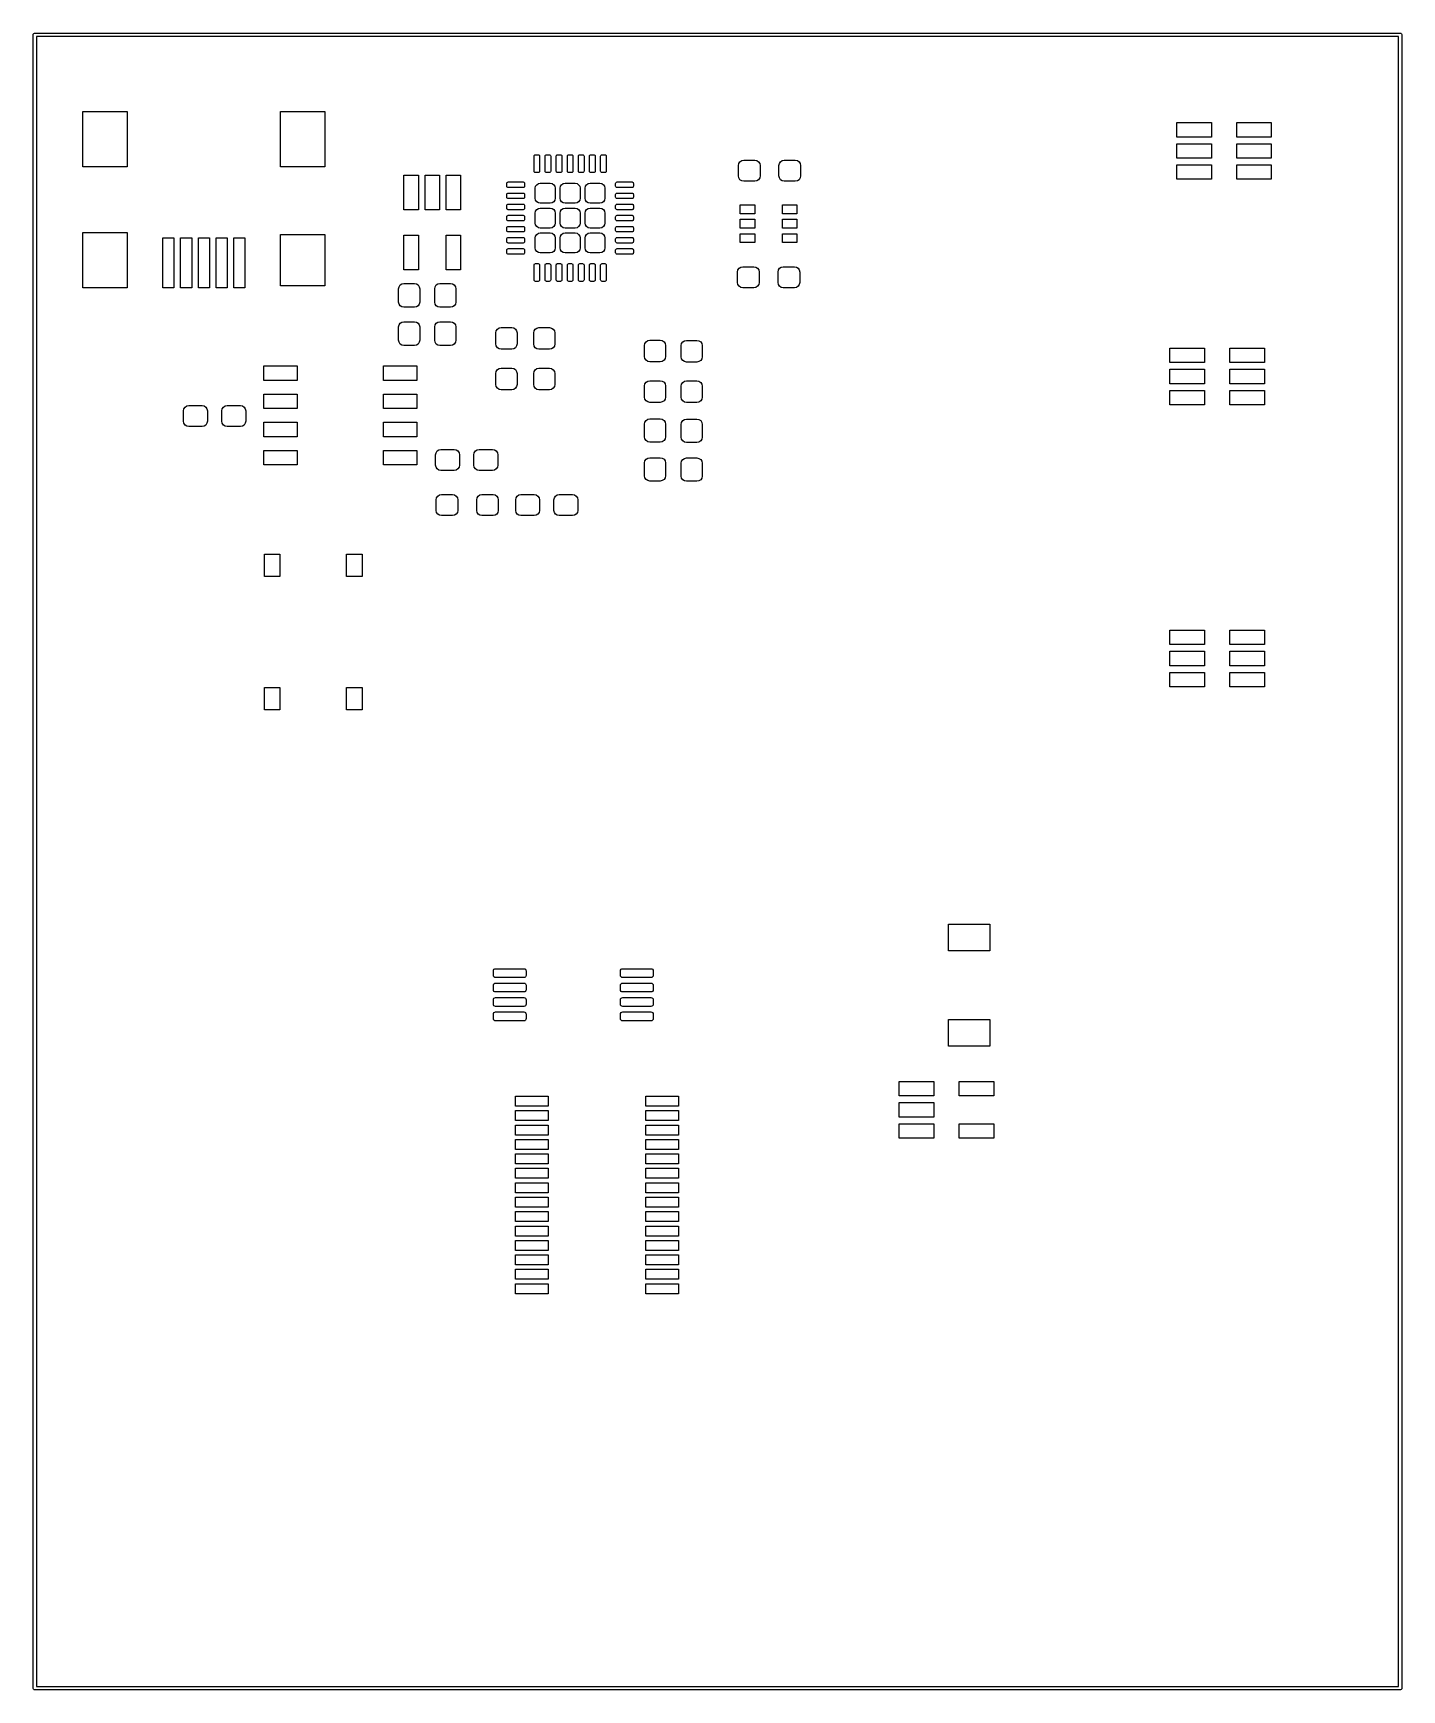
# Model space of a CAD drawing. Extents: x 2.3 to 4.73, y -6.73 to -3.79.
import ezdxf

# ---------------------------------------------------------------- set-up
doc = ezdxf.new("R2010")
doc.units = 0
doc.header["$MEASUREMENT"] = 0
doc.layers.add('BLACK', color=7, linetype='CONTINUOUS')

msp = doc.modelspace()

# ---------------------------------------------------------------- linework, layer by layer
at = {"layer": 'BLACK', "linetype": 'CONTINUOUS'}
for p, q in [((2.3002, -3.794), (2.30026, -3.79362)), ((2.3002, -6.726), (2.3002, -3.794)), ((2.30024, -3.79349), (2.30031, -3.79337)), ((2.30026, -3.79362), (2.30024, -3.79349)), ((2.30031, -3.79337), (2.30037, -3.79299)), ((2.30037, -3.79299), (2.30087, -3.7924)), ((2.30087, -3.7924), (2.30125, -3.79174)), ((2.30125, -3.79174), (2.3015, -3.79165)), ((2.3015, -3.79165), (2.30167, -3.79144)), ((2.30167, -3.79144), (2.30243, -3.79131)), ((2.30243, -3.79131), (2.30315, -3.79105)), ((2.30315, -3.79105), (4.72441, -3.79105)), ((2.3061, -3.79695), (2.3061, -6.72305)), ((4.72146, -3.79695), (2.3061, -3.79695)), ((4.72146, -6.72305), (4.72146, -3.79695)), ((4.72441, -3.79105), (4.72479, -3.79111)), ((4.72479, -3.79111), (4.72492, -3.79109)), ((4.72492, -3.79109), (4.72504, -3.79116)), ((4.72504, -3.79116), (4.72542, -3.79123)), ((4.72542, -3.79123), (4.72601, -3.79172)), ((4.72601, -3.79172), (4.72667, -3.7921)), ((4.72667, -3.7921), (4.72676, -3.79235)), ((4.72676, -3.79235), (4.72697, -3.79252)), ((4.72697, -3.79252), (4.7271, -3.79328)), ((4.7271, -3.79328), (4.72736, -3.794)), ((4.72736, -3.794), (4.72736, -6.726)), ((2.38843, -4.02825), (2.38843, -3.92983)), ((2.38843, -3.92983), (2.46717, -3.92983)), ((2.46717, -3.92983), (2.46717, -4.02825)), ((2.73883, -4.02825), (2.73883, -3.92983)), ((2.73883, -3.92983), (2.81757, -3.92983)), ((2.81757, -3.92983), (2.81757, -4.02825)), ((4.32814, -3.97539), (4.32814, -3.9498)), ((4.32814, -3.9498), (4.38956, -3.9498)), ((4.38956, -3.9498), (4.38956, -3.97539)), ((4.43444, -3.97539), (4.43444, -3.9498)), ((4.43444, -3.9498), (4.49586, -3.9498)), ((4.49586, -3.9498), (4.49586, -3.97539)), ((4.38956, -3.97539), (4.32814, -3.97539)), ((4.32814, -4.0128), (4.32814, -3.9872)), ((4.32814, -3.9872), (4.38956, -3.9872)), ((4.38956, -3.9872), (4.38956, -4.0128)), ((4.49586, -3.97539), (4.43444, -3.97539)), ((4.43444, -4.0128), (4.43444, -3.9872)), ((4.43444, -3.9872), (4.49586, -3.9872)), ((4.49586, -3.9872), (4.49586, -4.0128)), ((3.18848, -4.00926), (3.18867, -4.00831)), ((3.18848, -4.03583), (3.18848, -4.00926)), ((3.18867, -4.00831), (3.1892, -4.00752)), ((3.1892, -4.00752), (3.19, -4.00698)), ((3.19, -4.00698), (3.19094, -4.0068)), ((3.19094, -4.0068), (3.19586, -4.0068)), ((3.19586, -4.0068), (3.1968, -4.00698)), ((3.1968, -4.00698), (3.1976, -4.00752)), ((3.1976, -4.00752), (3.19814, -4.00831)), ((3.19814, -4.00831), (3.19832, -4.00926)), ((3.19832, -4.00926), (3.19832, -4.03583)), ((3.20817, -4.00926), (3.20835, -4.00831)), ((3.20817, -4.03583), (3.20817, -4.00926)), ((3.20835, -4.00831), (3.20889, -4.00752)), ((3.20889, -4.00752), (3.20968, -4.00698)), ((3.20968, -4.00698), (3.21063, -4.0068)), ((3.21063, -4.0068), (3.21555, -4.0068)), ((3.21555, -4.0068), (3.21649, -4.00698)), ((3.21649, -4.00698), (3.21729, -4.00752)), ((3.21729, -4.00752), (3.21782, -4.00831)), ((3.21782, -4.00831), (3.21801, -4.00926)), ((3.21801, -4.00926), (3.21801, -4.03583)), ((3.22785, -4.00926), (3.22804, -4.00831)), ((3.22785, -4.03583), (3.22785, -4.00926)), ((3.22804, -4.00831), (3.22857, -4.00752)), ((3.22857, -4.00752), (3.22937, -4.00698)), ((3.22937, -4.00698), (3.23031, -4.0068)), ((3.23031, -4.0068), (3.23523, -4.0068)), ((3.23523, -4.0068), (3.23617, -4.00698)), ((3.23617, -4.00698), (3.23697, -4.00752)), ((3.23697, -4.00752), (3.23751, -4.00831)), ((3.23751, -4.00831), (3.23769, -4.00926)), ((3.23769, -4.00926), (3.23769, -4.03583)), ((3.24754, -4.00926), (3.24772, -4.00831)), ((3.24754, -4.03583), (3.24754, -4.00926)), ((3.24772, -4.00831), (3.24826, -4.00752)), ((3.24826, -4.00752), (3.24905, -4.00698)), ((3.24905, -4.00698), (3.25, -4.0068)), ((3.25, -4.0068), (3.25492, -4.0068)), ((3.25492, -4.0068), (3.25586, -4.00698)), ((3.25586, -4.00698), (3.25666, -4.00752)), ((3.25666, -4.00752), (3.25719, -4.00831)), ((3.25719, -4.00831), (3.25738, -4.00926)), ((3.25738, -4.00926), (3.25738, -4.03583)), ((3.26722, -4.00926), (3.26741, -4.00831)), ((3.26722, -4.03583), (3.26722, -4.00926)), ((3.26741, -4.00831), (3.26794, -4.00752)), ((3.26794, -4.00752), (3.26874, -4.00698)), ((3.26874, -4.00698), (3.26968, -4.0068)), ((3.26968, -4.0068), (3.2746, -4.0068)), ((3.2746, -4.0068), (3.27554, -4.00698)), ((3.27554, -4.00698), (3.27634, -4.00752)), ((3.27634, -4.00752), (3.27688, -4.00831)), ((3.27688, -4.00831), (3.27706, -4.00926)), ((3.27706, -4.00926), (3.27706, -4.03583)), ((3.28691, -4.00926), (3.28709, -4.00831)), ((3.28691, -4.03583), (3.28691, -4.00926)), ((3.28709, -4.00831), (3.28763, -4.00752)), ((3.28763, -4.00752), (3.28842, -4.00698)), ((3.28842, -4.00698), (3.28937, -4.0068)), ((3.28937, -4.0068), (3.29429, -4.0068)), ((3.29429, -4.0068), (3.29523, -4.00698)), ((3.29523, -4.00698), (3.29603, -4.00752)), ((3.29603, -4.00752), (3.29656, -4.00831)), ((3.29656, -4.00831), (3.29675, -4.00926)), ((3.29675, -4.00926), (3.29675, -4.03583)), ((3.30659, -4.00926), (3.30678, -4.00831)), ((3.30659, -4.03583), (3.30659, -4.00926)), ((3.30678, -4.00831), (3.30731, -4.00752)), ((3.30731, -4.00752), (3.30811, -4.00698)), ((3.30811, -4.00698), (3.30905, -4.0068)), ((3.30905, -4.0068), (3.31397, -4.0068)), ((3.31397, -4.0068), (3.31491, -4.00698)), ((3.31491, -4.00698), (3.31571, -4.00752)), ((3.31571, -4.00752), (3.31625, -4.00831)), ((3.31625, -4.00831), (3.31643, -4.00926)), ((3.31643, -4.00926), (3.31643, -4.03583)), ((3.55088, -4.02565), (3.55159, -4.02207)), ((3.55159, -4.02207), (3.55362, -4.01904)), ((3.55362, -4.01904), (3.55665, -4.01701)), ((3.55665, -4.01701), (3.56023, -4.0163)), ((3.56023, -4.0163), (3.57992, -4.0163)), ((3.57992, -4.0163), (3.5835, -4.01701)), ((3.5835, -4.01701), (3.58653, -4.01904)), ((3.58653, -4.01904), (3.58856, -4.02207)), ((3.58856, -4.02207), (3.58927, -4.02565)), ((3.62273, -4.02565), (3.62344, -4.02207)), ((3.62344, -4.02207), (3.62547, -4.01904)), ((3.62547, -4.01904), (3.6285, -4.01701)), ((3.6285, -4.01701), (3.63208, -4.0163)), ((3.63208, -4.0163), (3.65177, -4.0163)), ((3.65177, -4.0163), (3.65535, -4.01701)), ((3.65535, -4.01701), (3.65838, -4.01904)), ((3.65838, -4.01904), (3.66041, -4.02207)), ((3.66041, -4.02207), (3.66112, -4.02565)), ((4.38956, -4.0128), (4.32814, -4.0128)), ((4.32814, -4.0502), (4.32814, -4.02461)), ((4.32814, -4.02461), (4.38956, -4.02461)), ((4.38956, -4.02461), (4.38956, -4.0502)), ((4.49586, -4.0128), (4.43444, -4.0128)), ((4.43444, -4.0502), (4.43444, -4.02461)), ((4.43444, -4.02461), (4.49586, -4.02461)), ((4.49586, -4.02461), (4.49586, -4.0502)), ((2.46717, -4.02825), (2.38843, -4.02825)), ((2.81757, -4.02825), (2.73883, -4.02825)), ((2.9578, -4.10456), (2.9578, -4.04314)), ((2.9578, -4.04314), (2.98339, -4.04314)), ((2.98339, -4.04314), (2.98339, -4.10456)), ((2.9952, -4.10456), (2.9952, -4.04314)), ((2.9952, -4.04314), (3.0208, -4.04314)), ((3.0208, -4.04314), (3.0208, -4.10456)), ((3.03261, -4.10456), (3.03261, -4.04314)), ((3.03261, -4.04314), (3.0582, -4.04314)), ((3.0582, -4.04314), (3.0582, -4.10456)), ((3.18867, -4.03677), (3.18848, -4.03583)), ((3.1892, -4.03757), (3.18867, -4.03677)), ((3.19, -4.0381), (3.1892, -4.03757)), ((3.19094, -4.03829), (3.19, -4.0381)), ((3.19586, -4.03829), (3.19094, -4.03829)), ((3.1968, -4.0381), (3.19586, -4.03829)), ((3.1976, -4.03757), (3.1968, -4.0381)), ((3.19814, -4.03677), (3.1976, -4.03757)), ((3.19832, -4.03583), (3.19814, -4.03677)), ((3.20835, -4.03677), (3.20817, -4.03583)), ((3.20889, -4.03757), (3.20835, -4.03677)), ((3.20968, -4.0381), (3.20889, -4.03757)), ((3.21063, -4.03829), (3.20968, -4.0381)), ((3.21555, -4.03829), (3.21063, -4.03829)), ((3.21649, -4.0381), (3.21555, -4.03829)), ((3.21729, -4.03757), (3.21649, -4.0381)), ((3.21782, -4.03677), (3.21729, -4.03757)), ((3.21801, -4.03583), (3.21782, -4.03677)), ((3.22804, -4.03677), (3.22785, -4.03583)), ((3.22857, -4.03757), (3.22804, -4.03677)), ((3.22937, -4.0381), (3.22857, -4.03757)), ((3.23031, -4.03829), (3.22937, -4.0381)), ((3.23523, -4.03829), (3.23031, -4.03829)), ((3.23617, -4.0381), (3.23523, -4.03829)), ((3.23697, -4.03757), (3.23617, -4.0381)), ((3.23751, -4.03677), (3.23697, -4.03757)), ((3.23769, -4.03583), (3.23751, -4.03677)), ((3.24772, -4.03677), (3.24754, -4.03583)), ((3.24826, -4.03757), (3.24772, -4.03677)), ((3.24905, -4.0381), (3.24826, -4.03757)), ((3.25, -4.03829), (3.24905, -4.0381)), ((3.25492, -4.03829), (3.25, -4.03829)), ((3.25586, -4.0381), (3.25492, -4.03829)), ((3.25666, -4.03757), (3.25586, -4.0381)), ((3.25719, -4.03677), (3.25666, -4.03757)), ((3.25738, -4.03583), (3.25719, -4.03677)), ((3.26741, -4.03677), (3.26722, -4.03583)), ((3.26794, -4.03757), (3.26741, -4.03677)), ((3.26874, -4.0381), (3.26794, -4.03757)), ((3.26968, -4.03829), (3.26874, -4.0381)), ((3.2746, -4.03829), (3.26968, -4.03829)), ((3.27554, -4.0381), (3.2746, -4.03829)), ((3.27634, -4.03757), (3.27554, -4.0381)), ((3.27688, -4.03677), (3.27634, -4.03757)), ((3.27706, -4.03583), (3.27688, -4.03677)), ((3.28709, -4.03677), (3.28691, -4.03583)), ((3.28763, -4.03757), (3.28709, -4.03677)), ((3.28842, -4.0381), (3.28763, -4.03757)), ((3.28937, -4.03829), (3.28842, -4.0381)), ((3.29429, -4.03829), (3.28937, -4.03829)), ((3.29523, -4.0381), (3.29429, -4.03829)), ((3.29603, -4.03757), (3.29523, -4.0381)), ((3.29656, -4.03677), (3.29603, -4.03757)), ((3.29675, -4.03583), (3.29656, -4.03677)), ((3.30678, -4.03677), (3.30659, -4.03583)), ((3.30731, -4.03757), (3.30678, -4.03677)), ((3.30811, -4.0381), (3.30731, -4.03757)), ((3.30905, -4.03829), (3.30811, -4.0381)), ((3.31397, -4.03829), (3.30905, -4.03829)), ((3.31491, -4.0381), (3.31397, -4.03829)), ((3.31571, -4.03757), (3.31491, -4.0381)), ((3.31625, -4.03677), (3.31571, -4.03757)), ((3.31643, -4.03583), (3.31625, -4.03677)), ((3.55088, -4.04435), (3.55088, -4.02565)), ((3.55159, -4.04793), (3.55088, -4.04435)), ((3.55362, -4.05096), (3.55159, -4.04793)), ((3.55665, -4.05299), (3.55362, -4.05096)), ((3.56023, -4.0537), (3.55665, -4.05299)), ((3.57992, -4.0537), (3.56023, -4.0537)), ((3.5835, -4.05299), (3.57992, -4.0537)), ((3.58653, -4.05096), (3.5835, -4.05299)), ((3.58856, -4.04793), (3.58653, -4.05096)), ((3.58927, -4.04435), (3.58856, -4.04793)), ((3.58927, -4.02565), (3.58927, -4.04435)), ((3.62273, -4.04435), (3.62273, -4.02565)), ((3.62344, -4.04793), (3.62273, -4.04435)), ((3.62547, -4.05096), (3.62344, -4.04793)), ((3.6285, -4.05299), (3.62547, -4.05096)), ((3.63208, -4.0537), (3.6285, -4.05299)), ((3.65177, -4.0537), (3.63208, -4.0537)), ((3.65535, -4.05299), (3.65177, -4.0537)), ((3.65838, -4.05096), (3.65535, -4.05299)), ((3.66041, -4.04793), (3.65838, -4.05096)), ((3.66112, -4.04435), (3.66041, -4.04793)), ((3.66112, -4.02565), (3.66112, -4.04435)), ((4.38956, -4.0502), (4.32814, -4.0502)), ((4.49586, -4.0502), (4.43444, -4.0502)), ((3.14025, -4.05748), (3.14044, -4.05654)), ((3.14025, -4.06241), (3.14025, -4.05748)), ((3.14044, -4.06335), (3.14025, -4.06241)), ((3.14025, -4.07717), (3.14044, -4.07623)), ((3.14025, -4.08209), (3.14025, -4.07717)), ((3.14044, -4.08303), (3.14025, -4.08209)), ((3.14044, -4.05654), (3.14097, -4.05574)), ((3.14097, -4.06415), (3.14044, -4.06335)), ((3.14044, -4.07623), (3.14097, -4.07543)), ((3.14097, -4.08383), (3.14044, -4.08303)), ((3.14097, -4.05574), (3.14177, -4.05521)), ((3.14177, -4.06468), (3.14097, -4.06415)), ((3.14097, -4.07543), (3.14177, -4.0749)), ((3.14177, -4.05521), (3.14271, -4.05502)), ((3.14271, -4.06487), (3.14177, -4.06468)), ((3.14177, -4.0749), (3.14271, -4.07471)), ((3.14271, -4.05502), (3.16929, -4.05502)), ((3.16929, -4.06487), (3.14271, -4.06487)), ((3.14271, -4.07471), (3.16929, -4.07471)), ((3.16929, -4.05502), (3.17023, -4.05521)), ((3.17023, -4.06468), (3.16929, -4.06487)), ((3.16929, -4.07471), (3.17023, -4.0749)), ((3.17023, -4.05521), (3.17103, -4.05574)), ((3.17103, -4.06415), (3.17023, -4.06468)), ((3.17023, -4.0749), (3.17103, -4.07543)), ((3.17103, -4.05574), (3.17156, -4.05654)), ((3.17156, -4.06335), (3.17103, -4.06415)), ((3.17103, -4.07543), (3.17156, -4.07623)), ((3.17156, -4.08303), (3.17103, -4.08383)), ((3.17156, -4.05654), (3.17175, -4.05748)), ((3.17175, -4.06241), (3.17156, -4.06335)), ((3.17156, -4.07623), (3.17175, -4.07717)), ((3.17175, -4.08209), (3.17156, -4.08303)), ((3.17175, -4.05748), (3.17175, -4.06241)), ((3.17175, -4.07717), (3.17175, -4.08209)), ((3.19065, -4.06605), (3.19132, -4.06266)), ((3.19065, -4.08376), (3.19065, -4.06605)), ((3.19132, -4.06266), (3.19324, -4.05978)), ((3.19324, -4.05978), (3.19611, -4.05786)), ((3.19611, -4.05786), (3.1995, -4.05719)), ((3.1995, -4.05719), (3.21722, -4.05719)), ((3.21722, -4.05719), (3.22061, -4.05786)), ((3.22061, -4.05786), (3.22348, -4.05978)), ((3.22348, -4.05978), (3.2254, -4.06266)), ((3.2254, -4.06266), (3.22608, -4.06605)), ((3.22608, -4.06605), (3.22608, -4.08376)), ((3.23474, -4.06605), (3.23541, -4.06266)), ((3.23474, -4.08376), (3.23474, -4.06605)), ((3.23541, -4.06266), (3.23733, -4.05978)), ((3.23733, -4.05978), (3.24021, -4.05786)), ((3.24021, -4.05786), (3.2436, -4.05719)), ((3.2436, -4.05719), (3.26131, -4.05719)), ((3.26131, -4.05719), (3.2647, -4.05786)), ((3.2647, -4.05786), (3.26758, -4.05978)), ((3.26758, -4.05978), (3.2695, -4.06266)), ((3.2695, -4.06266), (3.27017, -4.06605)), ((3.27017, -4.06605), (3.27017, -4.08376)), ((3.27883, -4.06605), (3.27951, -4.06266)), ((3.27883, -4.08376), (3.27883, -4.06605)), ((3.27951, -4.06266), (3.28143, -4.05978)), ((3.28143, -4.05978), (3.2843, -4.05786)), ((3.2843, -4.05786), (3.28769, -4.05719)), ((3.28769, -4.05719), (3.30541, -4.05719)), ((3.30541, -4.05719), (3.3088, -4.05786)), ((3.3088, -4.05786), (3.31167, -4.05978)), ((3.31167, -4.05978), (3.31359, -4.06266)), ((3.31359, -4.06266), (3.31427, -4.06605)), ((3.31427, -4.06605), (3.31427, -4.08376)), ((3.33317, -4.05748), (3.33335, -4.05654)), ((3.33317, -4.06241), (3.33317, -4.05748)), ((3.33335, -4.06335), (3.33317, -4.06241)), ((3.33317, -4.07717), (3.33335, -4.07623)), ((3.33317, -4.08209), (3.33317, -4.07717)), ((3.33335, -4.08303), (3.33317, -4.08209)), ((3.33335, -4.05654), (3.33389, -4.05574)), ((3.33389, -4.06415), (3.33335, -4.06335)), ((3.33335, -4.07623), (3.33389, -4.07543)), ((3.33389, -4.08383), (3.33335, -4.08303)), ((3.33389, -4.05574), (3.33468, -4.05521)), ((3.33468, -4.06468), (3.33389, -4.06415)), ((3.33389, -4.07543), (3.33468, -4.0749)), ((3.33468, -4.05521), (3.33563, -4.05502)), ((3.33563, -4.06487), (3.33468, -4.06468)), ((3.33468, -4.0749), (3.33563, -4.07471)), ((3.33563, -4.05502), (3.3622, -4.05502)), ((3.3622, -4.06487), (3.33563, -4.06487)), ((3.33563, -4.07471), (3.3622, -4.07471)), ((3.3622, -4.05502), (3.36314, -4.05521)), ((3.36314, -4.06468), (3.3622, -4.06487)), ((3.3622, -4.07471), (3.36314, -4.0749)), ((3.36314, -4.05521), (3.36394, -4.05574)), ((3.36394, -4.06415), (3.36314, -4.06468)), ((3.36314, -4.0749), (3.36394, -4.07543)), ((3.36394, -4.05574), (3.36447, -4.05654)), ((3.36447, -4.06335), (3.36394, -4.06415)), ((3.36394, -4.07543), (3.36447, -4.07623)), ((3.36447, -4.08303), (3.36394, -4.08383)), ((3.36447, -4.05654), (3.36466, -4.05748)), ((3.36466, -4.06241), (3.36447, -4.06335)), ((3.36447, -4.07623), (3.36466, -4.07717)), ((3.36466, -4.08209), (3.36447, -4.08303)), ((3.36466, -4.05748), (3.36466, -4.06241)), ((3.36466, -4.07717), (3.36466, -4.08209)), ((2.98339, -4.10456), (2.9578, -4.10456)), ((3.0208, -4.10456), (2.9952, -4.10456)), ((3.0582, -4.10456), (3.03261, -4.10456)), ((3.14025, -4.09685), (3.14044, -4.09591)), ((3.14025, -4.10178), (3.14025, -4.09685)), ((3.14044, -4.10272), (3.14025, -4.10178)), ((3.14044, -4.09591), (3.14097, -4.09511)), ((3.14097, -4.10352), (3.14044, -4.10272)), ((3.14177, -4.08436), (3.14097, -4.08383)), ((3.14097, -4.09511), (3.14177, -4.09458)), ((3.14177, -4.10405), (3.14097, -4.10352)), ((3.14271, -4.08455), (3.14177, -4.08436)), ((3.14177, -4.09458), (3.14271, -4.09439)), ((3.14271, -4.10424), (3.14177, -4.10405)), ((3.16929, -4.08455), (3.14271, -4.08455)), ((3.14271, -4.09439), (3.16929, -4.09439)), ((3.16929, -4.10424), (3.14271, -4.10424)), ((3.17023, -4.08436), (3.16929, -4.08455)), ((3.16929, -4.09439), (3.17023, -4.09458)), ((3.17023, -4.10405), (3.16929, -4.10424)), ((3.17103, -4.08383), (3.17023, -4.08436)), ((3.17023, -4.09458), (3.17103, -4.09511)), ((3.17103, -4.10352), (3.17023, -4.10405)), ((3.17103, -4.09511), (3.17156, -4.09591)), ((3.17156, -4.10272), (3.17103, -4.10352)), ((3.17156, -4.09591), (3.17175, -4.09685)), ((3.17175, -4.10178), (3.17156, -4.10272)), ((3.17175, -4.09685), (3.17175, -4.10178)), ((3.19132, -4.08715), (3.19065, -4.08376)), ((3.19065, -4.11014), (3.19132, -4.10675)), ((3.19065, -4.12786), (3.19065, -4.11014)), ((3.19324, -4.09003), (3.19132, -4.08715)), ((3.19132, -4.10675), (3.19324, -4.10388)), ((3.19611, -4.09195), (3.19324, -4.09003)), ((3.19324, -4.10388), (3.19611, -4.10196)), ((3.1995, -4.09262), (3.19611, -4.09195)), ((3.19611, -4.10196), (3.1995, -4.10128)), ((3.21722, -4.09262), (3.1995, -4.09262)), ((3.1995, -4.10128), (3.21722, -4.10128)), ((3.22061, -4.09195), (3.21722, -4.09262)), ((3.21722, -4.10128), (3.22061, -4.10196)), ((3.22348, -4.09003), (3.22061, -4.09195)), ((3.22061, -4.10196), (3.22348, -4.10388)), ((3.2254, -4.08715), (3.22348, -4.09003)), ((3.22348, -4.10388), (3.2254, -4.10675)), ((3.22608, -4.08376), (3.2254, -4.08715)), ((3.2254, -4.10675), (3.22608, -4.11014)), ((3.22608, -4.11014), (3.22608, -4.12786)), ((3.23541, -4.08715), (3.23474, -4.08376)), ((3.23474, -4.11014), (3.23541, -4.10675)), ((3.23474, -4.12786), (3.23474, -4.11014)), ((3.23733, -4.09003), (3.23541, -4.08715)), ((3.23541, -4.10675), (3.23733, -4.10388)), ((3.24021, -4.09195), (3.23733, -4.09003)), ((3.23733, -4.10388), (3.24021, -4.10196)), ((3.2436, -4.09262), (3.24021, -4.09195)), ((3.24021, -4.10196), (3.2436, -4.10128)), ((3.26131, -4.09262), (3.2436, -4.09262)), ((3.2436, -4.10128), (3.26131, -4.10128)), ((3.2647, -4.09195), (3.26131, -4.09262)), ((3.26131, -4.10128), (3.2647, -4.10196)), ((3.26758, -4.09003), (3.2647, -4.09195)), ((3.2647, -4.10196), (3.26758, -4.10388)), ((3.2695, -4.08715), (3.26758, -4.09003)), ((3.26758, -4.10388), (3.2695, -4.10675)), ((3.27017, -4.08376), (3.2695, -4.08715)), ((3.2695, -4.10675), (3.27017, -4.11014)), ((3.27017, -4.11014), (3.27017, -4.12786)), ((3.27951, -4.08715), (3.27883, -4.08376)), ((3.27883, -4.11014), (3.27951, -4.10675)), ((3.27883, -4.12786), (3.27883, -4.11014)), ((3.28143, -4.09003), (3.27951, -4.08715)), ((3.27951, -4.10675), (3.28143, -4.10388)), ((3.2843, -4.09195), (3.28143, -4.09003)), ((3.28143, -4.10388), (3.2843, -4.10196)), ((3.28769, -4.09262), (3.2843, -4.09195)), ((3.2843, -4.10196), (3.28769, -4.10128)), ((3.30541, -4.09262), (3.28769, -4.09262)), ((3.28769, -4.10128), (3.30541, -4.10128)), ((3.3088, -4.09195), (3.30541, -4.09262)), ((3.30541, -4.10128), (3.3088, -4.10196)), ((3.31167, -4.09003), (3.3088, -4.09195)), ((3.3088, -4.10196), (3.31167, -4.10388)), ((3.31359, -4.08715), (3.31167, -4.09003)), ((3.31167, -4.10388), (3.31359, -4.10675)), ((3.31427, -4.08376), (3.31359, -4.08715)), ((3.31359, -4.10675), (3.31427, -4.11014)), ((3.31427, -4.11014), (3.31427, -4.12786)), ((3.33317, -4.09685), (3.33335, -4.09591)), ((3.33317, -4.10178), (3.33317, -4.09685)), ((3.33335, -4.10272), (3.33317, -4.10178)), ((3.33335, -4.09591), (3.33389, -4.09511)), ((3.33389, -4.10352), (3.33335, -4.10272)), ((3.33468, -4.08436), (3.33389, -4.08383)), ((3.33389, -4.09511), (3.33468, -4.09458)), ((3.33468, -4.10405), (3.33389, -4.10352)), ((3.33563, -4.08455), (3.33468, -4.08436)), ((3.33468, -4.09458), (3.33563, -4.09439)), ((3.33563, -4.10424), (3.33468, -4.10405)), ((3.3622, -4.08455), (3.33563, -4.08455)), ((3.33563, -4.09439), (3.3622, -4.09439)), ((3.3622, -4.10424), (3.33563, -4.10424)), ((3.36314, -4.08436), (3.3622, -4.08455)), ((3.3622, -4.09439), (3.36314, -4.09458)), ((3.36314, -4.10405), (3.3622, -4.10424)), ((3.36394, -4.08383), (3.36314, -4.08436)), ((3.36314, -4.09458), (3.36394, -4.09511)), ((3.36394, -4.10352), (3.36314, -4.10405)), ((3.36394, -4.09511), (3.36447, -4.09591)), ((3.36447, -4.10272), (3.36394, -4.10352)), ((3.36447, -4.09591), (3.36466, -4.09685)), ((3.36466, -4.10178), (3.36447, -4.10272)), ((3.36466, -4.09685), (3.36466, -4.10178)), ((3.5542, -4.11128), (3.5542, -4.09554)), ((3.5542, -4.09554), (3.5798, -4.09554)), ((3.5798, -4.11128), (3.5542, -4.11128)), ((3.5798, -4.09554), (3.5798, -4.11128)), ((3.62901, -4.11128), (3.62901, -4.09554)), ((3.62901, -4.09554), (3.6546, -4.09554)), ((3.6546, -4.11128), (3.62901, -4.11128)), ((3.6546, -4.09554), (3.6546, -4.11128)), ((3.14025, -4.11654), (3.14044, -4.1156)), ((3.14025, -4.12146), (3.14025, -4.11654)), ((3.14044, -4.1224), (3.14025, -4.12146)), ((3.14025, -4.13622), (3.14044, -4.13528)), ((3.14025, -4.14115), (3.14025, -4.13622)), ((3.14044, -4.14209), (3.14025, -4.14115)), ((3.14044, -4.1156), (3.14097, -4.1148)), ((3.14097, -4.1232), (3.14044, -4.1224)), ((3.14044, -4.13528), (3.14097, -4.13448)), ((3.14097, -4.14289), (3.14044, -4.14209)), ((3.14097, -4.1148), (3.14177, -4.11427)), ((3.14177, -4.12373), (3.14097, -4.1232)), ((3.14097, -4.13448), (3.14177, -4.13395)), ((3.14177, -4.11427), (3.14271, -4.11408)), ((3.14271, -4.12392), (3.14177, -4.12373)), ((3.14177, -4.13395), (3.14271, -4.13376)), ((3.14271, -4.11408), (3.16929, -4.11408)), ((3.16929, -4.12392), (3.14271, -4.12392)), ((3.14271, -4.13376), (3.16929, -4.13376)), ((3.16929, -4.11408), (3.17023, -4.11427)), ((3.17023, -4.12373), (3.16929, -4.12392)), ((3.16929, -4.13376), (3.17023, -4.13395)), ((3.17023, -4.11427), (3.17103, -4.1148)), ((3.17103, -4.1232), (3.17023, -4.12373)), ((3.17023, -4.13395), (3.17103, -4.13448)), ((3.17103, -4.1148), (3.17156, -4.1156)), ((3.17156, -4.1224), (3.17103, -4.1232)), ((3.17103, -4.13448), (3.17156, -4.13528)), ((3.17156, -4.14209), (3.17103, -4.14289)), ((3.17156, -4.1156), (3.17175, -4.11654)), ((3.17175, -4.12146), (3.17156, -4.1224)), ((3.17156, -4.13528), (3.17175, -4.13622)), ((3.17175, -4.14115), (3.17156, -4.14209)), ((3.17175, -4.11654), (3.17175, -4.12146)), ((3.17175, -4.13622), (3.17175, -4.14115)), ((3.19132, -4.13125), (3.19065, -4.12786)), ((3.19324, -4.13412), (3.19132, -4.13125)), ((3.19611, -4.13604), (3.19324, -4.13412)), ((3.1995, -4.13672), (3.19611, -4.13604)), ((3.21722, -4.13672), (3.1995, -4.13672)), ((3.22061, -4.13604), (3.21722, -4.13672)), ((3.22348, -4.13412), (3.22061, -4.13604)), ((3.2254, -4.13125), (3.22348, -4.13412)), ((3.22608, -4.12786), (3.2254, -4.13125)), ((3.23541, -4.13125), (3.23474, -4.12786)), ((3.23733, -4.13412), (3.23541, -4.13125)), ((3.24021, -4.13604), (3.23733, -4.13412)), ((3.2436, -4.13672), (3.24021, -4.13604)), ((3.26131, -4.13672), (3.2436, -4.13672)), ((3.2647, -4.13604), (3.26131, -4.13672)), ((3.26758, -4.13412), (3.2647, -4.13604)), ((3.2695, -4.13125), (3.26758, -4.13412)), ((3.27017, -4.12786), (3.2695, -4.13125)), ((3.27951, -4.13125), (3.27883, -4.12786)), ((3.28143, -4.13412), (3.27951, -4.13125)), ((3.2843, -4.13604), (3.28143, -4.13412)), ((3.28769, -4.13672), (3.2843, -4.13604)), ((3.30541, -4.13672), (3.28769, -4.13672)), ((3.3088, -4.13604), (3.30541, -4.13672)), ((3.31167, -4.13412), (3.3088, -4.13604)), ((3.31359, -4.13125), (3.31167, -4.13412)), ((3.31427, -4.12786), (3.31359, -4.13125)), ((3.33317, -4.11654), (3.33335, -4.1156)), ((3.33317, -4.12146), (3.33317, -4.11654)), ((3.33335, -4.1224), (3.33317, -4.12146)), ((3.33317, -4.13622), (3.33335, -4.13528)), ((3.33317, -4.14115), (3.33317, -4.13622)), ((3.33335, -4.14209), (3.33317, -4.14115)), ((3.33335, -4.1156), (3.33389, -4.1148)), ((3.33389, -4.1232), (3.33335, -4.1224)), ((3.33335, -4.13528), (3.33389, -4.13448)), ((3.33389, -4.14289), (3.33335, -4.14209)), ((3.33389, -4.1148), (3.33468, -4.11427)), ((3.33468, -4.12373), (3.33389, -4.1232)), ((3.33389, -4.13448), (3.33468, -4.13395)), ((3.33468, -4.11427), (3.33563, -4.11408)), ((3.33563, -4.12392), (3.33468, -4.12373)), ((3.33468, -4.13395), (3.33563, -4.13376)), ((3.33563, -4.11408), (3.3622, -4.11408)), ((3.3622, -4.12392), (3.33563, -4.12392)), ((3.33563, -4.13376), (3.3622, -4.13376)), ((3.3622, -4.11408), (3.36314, -4.11427)), ((3.36314, -4.12373), (3.3622, -4.12392)), ((3.3622, -4.13376), (3.36314, -4.13395)), ((3.36314, -4.11427), (3.36394, -4.1148)), ((3.36394, -4.1232), (3.36314, -4.12373)), ((3.36314, -4.13395), (3.36394, -4.13448)), ((3.36394, -4.1148), (3.36447, -4.1156)), ((3.36447, -4.1224), (3.36394, -4.1232)), ((3.36394, -4.13448), (3.36447, -4.13528)), ((3.36447, -4.14209), (3.36394, -4.14289)), ((3.36447, -4.1156), (3.36466, -4.11654)), ((3.36466, -4.12146), (3.36447, -4.1224)), ((3.36447, -4.13528), (3.36466, -4.13622)), ((3.36466, -4.14115), (3.36447, -4.14209)), ((3.36466, -4.11654), (3.36466, -4.12146)), ((3.36466, -4.13622), (3.36466, -4.14115)), ((3.5542, -4.13687), (3.5542, -4.12113)), ((3.5542, -4.12113), (3.5798, -4.12113)), ((3.5798, -4.13687), (3.5542, -4.13687)), ((3.5798, -4.12113), (3.5798, -4.13687)), ((3.62901, -4.13687), (3.62901, -4.12113)), ((3.62901, -4.12113), (3.6546, -4.12113)), ((3.6546, -4.13687), (3.62901, -4.13687)), ((3.6546, -4.12113), (3.6546, -4.13687)), ((2.38843, -4.24282), (2.38843, -4.14439)), ((2.38843, -4.14439), (2.46717, -4.14439)), ((2.46717, -4.14439), (2.46717, -4.24282)), ((2.53017, -4.24282), (2.53017, -4.15424)), ((2.53017, -4.15424), (2.54985, -4.15424)), ((2.54985, -4.15424), (2.54985, -4.24282)), ((2.56166, -4.24282), (2.56166, -4.15424)), ((2.56166, -4.15424), (2.58135, -4.15424)), ((2.58135, -4.15424), (2.58135, -4.24282)), ((2.59316, -4.24282), (2.59316, -4.15424)), ((2.59316, -4.15424), (2.61284, -4.15424)), ((2.61284, -4.15424), (2.61284, -4.24282)), ((2.62465, -4.24282), (2.62465, -4.15424)), ((2.62465, -4.15424), (2.64434, -4.15424)), ((2.64434, -4.15424), (2.64434, -4.24282)), ((2.65615, -4.24282), (2.65615, -4.15424)), ((2.65615, -4.15424), (2.67583, -4.15424)), ((2.67583, -4.15424), (2.67583, -4.24282)), ((2.73883, -4.23888), (2.73883, -4.14833)), ((2.73883, -4.14833), (2.81757, -4.14833)), ((2.81757, -4.14833), (2.81757, -4.23888)), ((2.9578, -4.21086), (2.9578, -4.14944)), ((2.9578, -4.14944), (2.98339, -4.14944)), ((2.98339, -4.14944), (2.98339, -4.21086)), ((3.03261, -4.21086), (3.03261, -4.14944)), ((3.03261, -4.14944), (3.0582, -4.14944)), ((3.0582, -4.14944), (3.0582, -4.21086)), ((3.14025, -4.15591), (3.14044, -4.15497)), ((3.14025, -4.16083), (3.14025, -4.15591)), ((3.14044, -4.16177), (3.14025, -4.16083)), ((3.14044, -4.15497), (3.14097, -4.15417)), ((3.14097, -4.16257), (3.14044, -4.16177)), ((3.14177, -4.14342), (3.14097, -4.14289)), ((3.14097, -4.15417), (3.14177, -4.15364)), ((3.14177, -4.1631), (3.14097, -4.16257)), ((3.14271, -4.14361), (3.14177, -4.14342)), ((3.14177, -4.15364), (3.14271, -4.15345)), ((3.14271, -4.16329), (3.14177, -4.1631)), ((3.16929, -4.14361), (3.14271, -4.14361)), ((3.14271, -4.15345), (3.16929, -4.15345)), ((3.16929, -4.16329), (3.14271, -4.16329)), ((3.17023, -4.14342), (3.16929, -4.14361)), ((3.16929, -4.15345), (3.17023, -4.15364)), ((3.17023, -4.1631), (3.16929, -4.16329)), ((3.17103, -4.14289), (3.17023, -4.14342)), ((3.17023, -4.15364), (3.17103, -4.15417)), ((3.17103, -4.16257), (3.17023, -4.1631)), ((3.17103, -4.15417), (3.17156, -4.15497)), ((3.17156, -4.16177), (3.17103, -4.16257)), ((3.17156, -4.15497), (3.17175, -4.15591)), ((3.17175, -4.16083), (3.17156, -4.16177)), ((3.17175, -4.15591), (3.17175, -4.16083)), ((3.19065, -4.15424), (3.19132, -4.15085)), ((3.19065, -4.17195), (3.19065, -4.15424)), ((3.19132, -4.15085), (3.19324, -4.14797)), ((3.19324, -4.14797), (3.19611, -4.14605)), ((3.19611, -4.14605), (3.1995, -4.14538)), ((3.1995, -4.14538), (3.21722, -4.14538)), ((3.21722, -4.14538), (3.22061, -4.14605)), ((3.22061, -4.14605), (3.22348, -4.14797)), ((3.22348, -4.14797), (3.2254, -4.15085)), ((3.2254, -4.15085), (3.22608, -4.15424)), ((3.22608, -4.15424), (3.22608, -4.17195)), ((3.23474, -4.15424), (3.23541, -4.15085)), ((3.23474, -4.17195), (3.23474, -4.15424)), ((3.23541, -4.15085), (3.23733, -4.14797)), ((3.23733, -4.14797), (3.24021, -4.14605)), ((3.24021, -4.14605), (3.2436, -4.14538)), ((3.2436, -4.14538), (3.26131, -4.14538)), ((3.26131, -4.14538), (3.2647, -4.14605)), ((3.2647, -4.14605), (3.26758, -4.14797)), ((3.26758, -4.14797), (3.2695, -4.15085)), ((3.2695, -4.15085), (3.27017, -4.15424)), ((3.27017, -4.15424), (3.27017, -4.17195)), ((3.27883, -4.15424), (3.27951, -4.15085)), ((3.27883, -4.17195), (3.27883, -4.15424)), ((3.27951, -4.15085), (3.28143, -4.14797)), ((3.28143, -4.14797), (3.2843, -4.14605)), ((3.2843, -4.14605), (3.28769, -4.14538)), ((3.28769, -4.14538), (3.30541, -4.14538)), ((3.30541, -4.14538), (3.3088, -4.14605)), ((3.3088, -4.14605), (3.31167, -4.14797)), ((3.31167, -4.14797), (3.31359, -4.15085)), ((3.31359, -4.15085), (3.31427, -4.15424)), ((3.31427, -4.15424), (3.31427, -4.17195)), ((3.33317, -4.15591), (3.33335, -4.15497)), ((3.33317, -4.16083), (3.33317, -4.15591)), ((3.33335, -4.16177), (3.33317, -4.16083)), ((3.33335, -4.15497), (3.33389, -4.15417)), ((3.33389, -4.16257), (3.33335, -4.16177)), ((3.33468, -4.14342), (3.33389, -4.14289)), ((3.33389, -4.15417), (3.33468, -4.15364)), ((3.33468, -4.1631), (3.33389, -4.16257)), ((3.33563, -4.14361), (3.33468, -4.14342)), ((3.33468, -4.15364), (3.33563, -4.15345)), ((3.33563, -4.16329), (3.33468, -4.1631)), ((3.3622, -4.14361), (3.33563, -4.14361)), ((3.33563, -4.15345), (3.3622, -4.15345)), ((3.3622, -4.16329), (3.33563, -4.16329)), ((3.36314, -4.14342), (3.3622, -4.14361)), ((3.3622, -4.15345), (3.36314, -4.15364)), ((3.36314, -4.1631), (3.3622, -4.16329)), ((3.36394, -4.14289), (3.36314, -4.14342)), ((3.36314, -4.15364), (3.36394, -4.15417)), ((3.36394, -4.16257), (3.36314, -4.1631)), ((3.36394, -4.15417), (3.36447, -4.15497)), ((3.36447, -4.16177), (3.36394, -4.16257)), ((3.36447, -4.15497), (3.36466, -4.15591)), ((3.36466, -4.16083), (3.36447, -4.16177)), ((3.36466, -4.15591), (3.36466, -4.16083)), ((3.5542, -4.16246), (3.5542, -4.14672)), ((3.5542, -4.14672), (3.5798, -4.14672)), ((3.5798, -4.16246), (3.5542, -4.16246)), ((3.5798, -4.14672), (3.5798, -4.16246)), ((3.62901, -4.16246), (3.62901, -4.14672)), ((3.62901, -4.14672), (3.6546, -4.14672)), ((3.6546, -4.16246), (3.62901, -4.16246)), ((3.6546, -4.14672), (3.6546, -4.16246)), ((3.14025, -4.17559), (3.14044, -4.17465)), ((3.14025, -4.18052), (3.14025, -4.17559)), ((3.14044, -4.18146), (3.14025, -4.18052)), ((3.14044, -4.17465), (3.14097, -4.17385)), ((3.14097, -4.18226), (3.14044, -4.18146)), ((3.14097, -4.17385), (3.14177, -4.17332)), ((3.14177, -4.18279), (3.14097, -4.18226)), ((3.14177, -4.17332), (3.14271, -4.17313)), ((3.14271, -4.18298), (3.14177, -4.18279)), ((3.14271, -4.17313), (3.16929, -4.17313)), ((3.16929, -4.18298), (3.14271, -4.18298)), ((3.16929, -4.17313), (3.17023, -4.17332)), ((3.17023, -4.18279), (3.16929, -4.18298)), ((3.17023, -4.17332), (3.17103, -4.17385)), ((3.17103, -4.18226), (3.17023, -4.18279)), ((3.17103, -4.17385), (3.17156, -4.17465)), ((3.17156, -4.18146), (3.17103, -4.18226)), ((3.17156, -4.17465), (3.17175, -4.17559)), ((3.17175, -4.18052), (3.17156, -4.18146)), ((3.17175, -4.17559), (3.17175, -4.18052)), ((3.18867, -4.20123), (3.1892, -4.20043)), ((3.1892, -4.20043), (3.19, -4.1999)), ((3.19, -4.1999), (3.19094, -4.19971)), ((3.19132, -4.17534), (3.19065, -4.17195)), ((3.19094, -4.19971), (3.19586, -4.19971)), ((3.19324, -4.17822), (3.19132, -4.17534)), ((3.19611, -4.18014), (3.19324, -4.17822)), ((3.19586, -4.19971), (3.1968, -4.1999)), ((3.1995, -4.18081), (3.19611, -4.18014)), ((3.1968, -4.1999), (3.1976, -4.20043)), ((3.1976, -4.20043), (3.19814, -4.20123)), ((3.21722, -4.18081), (3.1995, -4.18081)), ((3.20835, -4.20123), (3.20889, -4.20043)), ((3.20889, -4.20043), (3.20968, -4.1999)), ((3.20968, -4.1999), (3.21063, -4.19971)), ((3.21063, -4.19971), (3.21555, -4.19971)), ((3.21555, -4.19971), (3.21649, -4.1999)), ((3.21649, -4.1999), (3.21729, -4.20043)), ((3.22061, -4.18014), (3.21722, -4.18081)), ((3.21729, -4.20043), (3.21782, -4.20123)), ((3.22348, -4.17822), (3.22061, -4.18014)), ((3.2254, -4.17534), (3.22348, -4.17822)), ((3.22608, -4.17195), (3.2254, -4.17534)), ((3.22804, -4.20123), (3.22857, -4.20043)), ((3.22857, -4.20043), (3.22937, -4.1999)), ((3.22937, -4.1999), (3.23031, -4.19971)), ((3.23031, -4.19971), (3.23523, -4.19971)), ((3.23541, -4.17534), (3.23474, -4.17195)), ((3.23523, -4.19971), (3.23617, -4.1999)), ((3.23733, -4.17822), (3.23541, -4.17534)), ((3.23617, -4.1999), (3.23697, -4.20043)), ((3.23697, -4.20043), (3.23751, -4.20123)), ((3.24021, -4.18014), (3.23733, -4.17822)), ((3.2436, -4.18081), (3.24021, -4.18014)), ((3.26131, -4.18081), (3.2436, -4.18081)), ((3.24772, -4.20123), (3.24826, -4.20043)), ((3.24826, -4.20043), (3.24905, -4.1999)), ((3.24905, -4.1999), (3.25, -4.19971)), ((3.25, -4.19971), (3.25492, -4.19971)), ((3.25492, -4.19971), (3.25586, -4.1999)), ((3.25586, -4.1999), (3.25666, -4.20043)), ((3.25666, -4.20043), (3.25719, -4.20123)), ((3.2647, -4.18014), (3.26131, -4.18081)), ((3.26758, -4.17822), (3.2647, -4.18014)), ((3.26741, -4.20123), (3.26794, -4.20043)), ((3.2695, -4.17534), (3.26758, -4.17822)), ((3.26794, -4.20043), (3.26874, -4.1999)), ((3.26874, -4.1999), (3.26968, -4.19971)), ((3.27017, -4.17195), (3.2695, -4.17534)), ((3.26968, -4.19971), (3.2746, -4.19971)), ((3.2746, -4.19971), (3.27554, -4.1999)), ((3.27554, -4.1999), (3.27634, -4.20043)), ((3.27634, -4.20043), (3.27688, -4.20123)), ((3.27951, -4.17534), (3.27883, -4.17195)), ((3.28143, -4.17822), (3.27951, -4.17534)), ((3.2843, -4.18014), (3.28143, -4.17822)), ((3.28769, -4.18081), (3.2843, -4.18014)), ((3.28709, -4.20123), (3.28763, -4.20043)), ((3.28763, -4.20043), (3.28842, -4.1999)), ((3.30541, -4.18081), (3.28769, -4.18081)), ((3.28842, -4.1999), (3.28937, -4.19971)), ((3.28937, -4.19971), (3.29429, -4.19971)), ((3.29429, -4.19971), (3.29523, -4.1999)), ((3.29523, -4.1999), (3.29603, -4.20043)), ((3.29603, -4.20043), (3.29656, -4.20123)), ((3.3088, -4.18014), (3.30541, -4.18081)), ((3.30678, -4.20123), (3.30731, -4.20043)), ((3.30731, -4.20043), (3.30811, -4.1999)), ((3.30811, -4.1999), (3.30905, -4.19971)), ((3.31167, -4.17822), (3.3088, -4.18014)), ((3.30905, -4.19971), (3.31397, -4.19971)), ((3.31359, -4.17534), (3.31167, -4.17822)), ((3.31427, -4.17195), (3.31359, -4.17534)), ((3.31397, -4.19971), (3.31491, -4.1999)), ((3.31491, -4.1999), (3.31571, -4.20043)), ((3.31571, -4.20043), (3.31625, -4.20123)), ((3.33317, -4.17559), (3.33335, -4.17465)), ((3.33317, -4.18052), (3.33317, -4.17559)), ((3.33335, -4.18146), (3.33317, -4.18052)), ((3.33335, -4.17465), (3.33389, -4.17385)), ((3.33389, -4.18226), (3.33335, -4.18146)), ((3.33389, -4.17385), (3.33468, -4.17332)), ((3.33468, -4.18279), (3.33389, -4.18226)), ((3.33468, -4.17332), (3.33563, -4.17313)), ((3.33563, -4.18298), (3.33468, -4.18279)), ((3.33563, -4.17313), (3.3622, -4.17313)), ((3.3622, -4.18298), (3.33563, -4.18298)), ((3.3622, -4.17313), (3.36314, -4.17332)), ((3.36314, -4.18279), (3.3622, -4.18298)), ((3.36314, -4.17332), (3.36394, -4.17385)), ((3.36394, -4.18226), (3.36314, -4.18279)), ((3.36394, -4.17385), (3.36447, -4.17465)), ((3.36447, -4.18146), (3.36394, -4.18226)), ((3.36447, -4.17465), (3.36466, -4.17559)), ((3.36466, -4.18052), (3.36447, -4.18146)), ((3.36466, -4.17559), (3.36466, -4.18052)), ((2.98339, -4.21086), (2.9578, -4.21086)), ((3.0582, -4.21086), (3.03261, -4.21086)), ((3.18848, -4.20217), (3.18867, -4.20123)), ((3.18848, -4.22874), (3.18848, -4.20217)), ((3.18867, -4.22969), (3.18848, -4.22874)), ((3.1892, -4.23048), (3.18867, -4.22969)), ((3.19, -4.23102), (3.1892, -4.23048)), ((3.1976, -4.23048), (3.1968, -4.23102)), ((3.19814, -4.22969), (3.1976, -4.23048)), ((3.19814, -4.20123), (3.19832, -4.20217)), ((3.19832, -4.22874), (3.19814, -4.22969)), ((3.19832, -4.20217), (3.19832, -4.22874)), ((3.20817, -4.20217), (3.20835, -4.20123)), ((3.20817, -4.22874), (3.20817, -4.20217)), ((3.20835, -4.22969), (3.20817, -4.22874)), ((3.20889, -4.23048), (3.20835, -4.22969)), ((3.20968, -4.23102), (3.20889, -4.23048)), ((3.21729, -4.23048), (3.21649, -4.23102)), ((3.21782, -4.22969), (3.21729, -4.23048)), ((3.21782, -4.20123), (3.21801, -4.20217)), ((3.21801, -4.22874), (3.21782, -4.22969)), ((3.21801, -4.20217), (3.21801, -4.22874)), ((3.22785, -4.20217), (3.22804, -4.20123)), ((3.22785, -4.22874), (3.22785, -4.20217)), ((3.22804, -4.22969), (3.22785, -4.22874)), ((3.22857, -4.23048), (3.22804, -4.22969)), ((3.22937, -4.23102), (3.22857, -4.23048)), ((3.23697, -4.23048), (3.23617, -4.23102)), ((3.23751, -4.22969), (3.23697, -4.23048)), ((3.23751, -4.20123), (3.23769, -4.20217)), ((3.23769, -4.22874), (3.23751, -4.22969)), ((3.23769, -4.20217), (3.23769, -4.22874)), ((3.24754, -4.20217), (3.24772, -4.20123)), ((3.24754, -4.22874), (3.24754, -4.20217)), ((3.24772, -4.22969), (3.24754, -4.22874)), ((3.24826, -4.23048), (3.24772, -4.22969)), ((3.24905, -4.23102), (3.24826, -4.23048)), ((3.25666, -4.23048), (3.25586, -4.23102)), ((3.25719, -4.22969), (3.25666, -4.23048)), ((3.25719, -4.20123), (3.25738, -4.20217)), ((3.25738, -4.22874), (3.25719, -4.22969)), ((3.25738, -4.20217), (3.25738, -4.22874)), ((3.26722, -4.20217), (3.26741, -4.20123)), ((3.26722, -4.22874), (3.26722, -4.20217)), ((3.26741, -4.22969), (3.26722, -4.22874)), ((3.26794, -4.23048), (3.26741, -4.22969)), ((3.26874, -4.23102), (3.26794, -4.23048)), ((3.27634, -4.23048), (3.27554, -4.23102)), ((3.27688, -4.22969), (3.27634, -4.23048)), ((3.27688, -4.20123), (3.27706, -4.20217)), ((3.27706, -4.22874), (3.27688, -4.22969)), ((3.27706, -4.20217), (3.27706, -4.22874)), ((3.28691, -4.20217), (3.28709, -4.20123)), ((3.28691, -4.22874), (3.28691, -4.20217)), ((3.28709, -4.22969), (3.28691, -4.22874)), ((3.28763, -4.23048), (3.28709, -4.22969)), ((3.28842, -4.23102), (3.28763, -4.23048)), ((3.29603, -4.23048), (3.29523, -4.23102)), ((3.29656, -4.22969), (3.29603, -4.23048)), ((3.29656, -4.20123), (3.29675, -4.20217)), ((3.29675, -4.22874), (3.29656, -4.22969)), ((3.29675, -4.20217), (3.29675, -4.22874)), ((3.30659, -4.20217), (3.30678, -4.20123)), ((3.30659, -4.22874), (3.30659, -4.20217)), ((3.30678, -4.22969), (3.30659, -4.22874)), ((3.30731, -4.23048), (3.30678, -4.22969)), ((3.30811, -4.23102), (3.30731, -4.23048)), ((3.31571, -4.23048), (3.31491, -4.23102)), ((3.31625, -4.22969), (3.31571, -4.23048)), ((3.31625, -4.20123), (3.31643, -4.20217)), ((3.31643, -4.22874), (3.31625, -4.22969)), ((3.31643, -4.20217), (3.31643, -4.22874)), ((3.54928, -4.21465), (3.55, -4.21107)), ((3.54928, -4.23335), (3.54928, -4.21465)), ((3.55, -4.21107), (3.55202, -4.20804)), ((3.55202, -4.20804), (3.55506, -4.20601)), ((3.55506, -4.20601), (3.55863, -4.2053)), ((3.55863, -4.2053), (3.57832, -4.2053)), ((3.57832, -4.2053), (3.5819, -4.20601)), ((3.5819, -4.20601), (3.58493, -4.20804)), ((3.58493, -4.20804), (3.58696, -4.21107)), ((3.58696, -4.21107), (3.58767, -4.21465)), ((3.58767, -4.21465), (3.58767, -4.23335)), ((3.62113, -4.21465), (3.62185, -4.21107)), ((3.62113, -4.23335), (3.62113, -4.21465)), ((3.62185, -4.21107), (3.62387, -4.20804)), ((3.62387, -4.20804), (3.62691, -4.20601)), ((3.62691, -4.20601), (3.63048, -4.2053)), ((3.63048, -4.2053), (3.65017, -4.2053)), ((3.65017, -4.2053), (3.65375, -4.20601)), ((3.65375, -4.20601), (3.65678, -4.20804)), ((3.65678, -4.20804), (3.65881, -4.21107)), ((3.65881, -4.21107), (3.65952, -4.21465)), ((3.65952, -4.21465), (3.65952, -4.23335)), ((2.46717, -4.24282), (2.38843, -4.24282)), ((2.54985, -4.24282), (2.53017, -4.24282)), ((2.58135, -4.24282), (2.56166, -4.24282)), ((2.61284, -4.24282), (2.59316, -4.24282)), ((2.64434, -4.24282), (2.62465, -4.24282)), ((2.67583, -4.24282), (2.65615, -4.24282)), ((2.81757, -4.23888), (2.73883, -4.23888)), ((2.9483, -4.24423), (2.94901, -4.24065)), ((2.9483, -4.26785), (2.9483, -4.24423)), ((2.94901, -4.24065), (2.95104, -4.23762)), ((2.95104, -4.23762), (2.95407, -4.23559)), ((2.95407, -4.23559), (2.95765, -4.23488)), ((2.95765, -4.23488), (2.97635, -4.23488)), ((2.97635, -4.23488), (2.97993, -4.23559)), ((2.97993, -4.23559), (2.98296, -4.23762)), ((2.98296, -4.23762), (2.98499, -4.24065)), ((2.98499, -4.24065), (2.9857, -4.24423)), ((2.9857, -4.24423), (2.9857, -4.26785)), ((3.0123, -4.24423), (3.01301, -4.24065)), ((3.0123, -4.26785), (3.0123, -4.24423)), ((3.01301, -4.24065), (3.01504, -4.23762)), ((3.01504, -4.23762), (3.01807, -4.23559)), ((3.01807, -4.23559), (3.02165, -4.23488)), ((3.02165, -4.23488), (3.04035, -4.23488)), ((3.04035, -4.23488), (3.04393, -4.23559)), ((3.04393, -4.23559), (3.04696, -4.23762)), ((3.04696, -4.23762), (3.04899, -4.24065)), ((3.04899, -4.24065), (3.0497, -4.24423)), ((3.0497, -4.24423), (3.0497, -4.26785)), ((3.19094, -4.2312), (3.19, -4.23102)), ((3.19586, -4.2312), (3.19094, -4.2312)), ((3.1968, -4.23102), (3.19586, -4.2312)), ((3.21063, -4.2312), (3.20968, -4.23102)), ((3.21555, -4.2312), (3.21063, -4.2312)), ((3.21649, -4.23102), (3.21555, -4.2312)), ((3.23031, -4.2312), (3.22937, -4.23102)), ((3.23523, -4.2312), (3.23031, -4.2312)), ((3.23617, -4.23102), (3.23523, -4.2312)), ((3.25, -4.2312), (3.24905, -4.23102)), ((3.25492, -4.2312), (3.25, -4.2312)), ((3.25586, -4.23102), (3.25492, -4.2312)), ((3.26968, -4.2312), (3.26874, -4.23102)), ((3.2746, -4.2312), (3.26968, -4.2312)), ((3.27554, -4.23102), (3.2746, -4.2312)), ((3.28937, -4.2312), (3.28842, -4.23102)), ((3.29429, -4.2312), (3.28937, -4.2312)), ((3.29523, -4.23102), (3.29429, -4.2312)), ((3.30905, -4.2312), (3.30811, -4.23102)), ((3.31397, -4.2312), (3.30905, -4.2312)), ((3.31491, -4.23102), (3.31397, -4.2312)), ((3.55, -4.23693), (3.54928, -4.23335)), ((3.55202, -4.23996), (3.55, -4.23693)), ((3.55506, -4.24199), (3.55202, -4.23996)), ((3.55863, -4.2427), (3.55506, -4.24199)), ((3.57832, -4.2427), (3.55863, -4.2427)), ((3.5819, -4.24199), (3.57832, -4.2427)), ((3.58493, -4.23996), (3.5819, -4.24199)), ((3.58696, -4.23693), (3.58493, -4.23996)), ((3.58767, -4.23335), (3.58696, -4.23693)), ((3.62185, -4.23693), (3.62113, -4.23335)), ((3.62387, -4.23996), (3.62185, -4.23693)), ((3.62691, -4.24199), (3.62387, -4.23996)), ((3.63048, -4.2427), (3.62691, -4.24199)), ((3.65017, -4.2427), (3.63048, -4.2427)), ((3.65375, -4.24199), (3.65017, -4.2427)), ((3.65678, -4.23996), (3.65375, -4.24199)), ((3.65881, -4.23693), (3.65678, -4.23996)), ((3.65952, -4.23335), (3.65881, -4.23693)), ((2.94901, -4.27143), (2.9483, -4.26785)), ((2.95104, -4.27447), (2.94901, -4.27143)), ((2.95407, -4.27649), (2.95104, -4.27447)), ((2.95765, -4.2772), (2.95407, -4.27649)), ((2.97635, -4.2772), (2.95765, -4.2772)), ((2.97993, -4.27649), (2.97635, -4.2772)), ((2.98296, -4.27447), (2.97993, -4.27649)), ((2.98499, -4.27143), (2.98296, -4.27447)), ((2.9857, -4.26785), (2.98499, -4.27143)), ((3.01301, -4.27143), (3.0123, -4.26785)), ((3.01504, -4.27447), (3.01301, -4.27143)), ((3.01807, -4.27649), (3.01504, -4.27447)), ((3.02165, -4.2772), (3.01807, -4.27649)), ((3.04035, -4.2772), (3.02165, -4.2772)), ((3.04393, -4.27649), (3.04035, -4.2772)), ((3.04696, -4.27447), (3.04393, -4.27649)), ((3.04899, -4.27143), (3.04696, -4.27447)), ((3.0497, -4.26785), (3.04899, -4.27143)), ((2.9483, -4.31215), (2.94901, -4.30857)), ((2.9483, -4.33577), (2.9483, -4.31215)), ((2.94901, -4.30857), (2.95104, -4.30553)), ((2.95104, -4.30553), (2.95407, -4.30351)), ((2.95407, -4.30351), (2.95765, -4.3028)), ((2.95765, -4.3028), (2.97635, -4.3028)), ((2.97635, -4.3028), (2.97993, -4.30351)), ((2.97993, -4.30351), (2.98296, -4.30553)), ((2.98296, -4.30553), (2.98499, -4.30857)), ((2.98499, -4.30857), (2.9857, -4.31215)), ((2.9857, -4.31215), (2.9857, -4.33577)), ((3.0123, -4.31215), (3.01301, -4.30857)), ((3.0123, -4.33577), (3.0123, -4.31215)), ((3.01301, -4.30857), (3.01504, -4.30553)), ((3.01504, -4.30553), (3.01807, -4.30351)), ((3.01807, -4.30351), (3.02165, -4.3028)), ((3.02165, -4.3028), (3.04035, -4.3028)), ((3.04035, -4.3028), (3.04393, -4.30351)), ((3.04393, -4.30351), (3.04696, -4.30553)), ((3.04696, -4.30553), (3.04899, -4.30857)), ((3.04899, -4.30857), (3.0497, -4.31215)), ((3.0497, -4.31215), (3.0497, -4.33577)), ((3.12155, -4.31897), (3.12358, -4.31594)), ((3.12358, -4.31594), (3.12661, -4.31391)), ((3.12661, -4.31391), (3.13019, -4.3132)), ((3.13019, -4.3132), (3.14889, -4.3132)), ((3.14889, -4.3132), (3.15247, -4.31391)), ((3.15247, -4.31391), (3.15551, -4.31594)), ((3.15551, -4.31594), (3.15753, -4.31897)), ((3.18855, -4.31905), (3.19058, -4.31601)), ((3.19058, -4.31601), (3.19361, -4.31399)), ((3.19361, -4.31399), (3.19719, -4.31328)), ((3.19719, -4.31328), (3.21589, -4.31328)), ((3.21589, -4.31328), (3.21947, -4.31399)), ((3.21947, -4.31399), (3.22251, -4.31601)), ((3.22251, -4.31601), (3.22453, -4.31905)), ((2.94901, -4.33935), (2.9483, -4.33577)), ((2.95104, -4.34238), (2.94901, -4.33935)), ((2.95407, -4.34441), (2.95104, -4.34238)), ((2.95765, -4.34512), (2.95407, -4.34441)), ((2.97635, -4.34512), (2.95765, -4.34512)), ((2.97993, -4.34441), (2.97635, -4.34512)), ((2.98296, -4.34238), (2.97993, -4.34441)), ((2.98499, -4.33935), (2.98296, -4.34238)), ((2.9857, -4.33577), (2.98499, -4.33935)), ((3.01301, -4.33935), (3.0123, -4.33577)), ((3.01504, -4.34238), (3.01301, -4.33935)), ((3.01807, -4.34441), (3.01504, -4.34238)), ((3.02165, -4.34512), (3.01807, -4.34441)), ((3.04035, -4.34512), (3.02165, -4.34512)), ((3.04393, -4.34441), (3.04035, -4.34512)), ((3.04696, -4.34238), (3.04393, -4.34441)), ((3.04899, -4.33935), (3.04696, -4.34238)), ((3.0497, -4.33577), (3.04899, -4.33935)), ((3.12084, -4.32255), (3.12155, -4.31897)), ((3.12084, -4.34224), (3.12084, -4.32255)), ((3.12155, -4.34581), (3.12084, -4.34224)), ((3.12358, -4.34885), (3.12155, -4.34581)), ((3.15753, -4.34581), (3.15551, -4.34885)), ((3.15753, -4.31897), (3.15824, -4.32255)), ((3.15824, -4.34224), (3.15753, -4.34581)), ((3.15824, -4.32255), (3.15824, -4.34224)), ((3.18784, -4.32263), (3.18855, -4.31905)), ((3.18784, -4.34231), (3.18784, -4.32263)), ((3.18855, -4.34589), (3.18784, -4.34231)), ((3.19058, -4.34892), (3.18855, -4.34589)), ((3.22453, -4.34589), (3.22251, -4.34892)), ((3.22453, -4.31905), (3.22524, -4.32263)), ((3.22524, -4.34231), (3.22453, -4.34589)), ((3.22524, -4.32263), (3.22524, -4.34231)), ((3.3843, -4.34491), (3.38501, -4.34133)), ((3.3843, -4.36459), (3.3843, -4.34491)), ((3.38501, -4.34133), (3.38704, -4.33829)), ((3.38704, -4.33829), (3.39007, -4.33627)), ((3.39007, -4.33627), (3.39365, -4.33556)), ((3.39365, -4.33556), (3.41235, -4.33556)), ((3.41235, -4.33556), (3.41593, -4.33627)), ((3.41593, -4.33627), (3.41896, -4.33829)), ((3.41896, -4.33829), (3.42099, -4.34133)), ((3.42099, -4.34133), (3.4217, -4.34491)), ((3.4217, -4.34491), (3.4217, -4.36459)), ((3.4493, -4.34523), (3.45001, -4.34165)), ((3.4493, -4.36492), (3.4493, -4.34523)), ((3.45001, -4.34165), (3.45204, -4.33862)), ((3.45204, -4.33862), (3.45507, -4.33659)), ((3.45507, -4.33659), (3.45865, -4.33588)), ((3.45865, -4.33588), (3.47735, -4.33588)), ((3.47735, -4.33588), (3.48093, -4.33659)), ((3.48093, -4.33659), (3.48396, -4.33862)), ((3.48396, -4.33862), (3.48599, -4.34165)), ((3.48599, -4.34165), (3.4867, -4.34523)), ((3.4867, -4.34523), (3.4867, -4.36492)), ((3.12661, -4.35087), (3.12358, -4.34885)), ((3.13019, -4.35159), (3.12661, -4.35087)), ((3.14889, -4.35159), (3.13019, -4.35159)), ((3.15247, -4.35087), (3.14889, -4.35159)), ((3.15551, -4.34885), (3.15247, -4.35087)), ((3.19361, -4.35095), (3.19058, -4.34892)), ((3.19719, -4.35166), (3.19361, -4.35095)), ((3.21589, -4.35166), (3.19719, -4.35166)), ((3.21947, -4.35095), (3.21589, -4.35166)), ((3.22251, -4.34892), (3.21947, -4.35095)), ((3.38501, -4.36817), (3.3843, -4.36459)), ((3.38704, -4.3712), (3.38501, -4.36817)), ((3.39007, -4.37323), (3.38704, -4.3712)), ((3.39365, -4.37394), (3.39007, -4.37323)), ((3.41235, -4.37394), (3.39365, -4.37394)), ((3.41593, -4.37323), (3.41235, -4.37394)), ((3.41896, -4.3712), (3.41593, -4.37323)), ((3.42099, -4.36817), (3.41896, -4.3712)), ((3.4217, -4.36459), (3.42099, -4.36817)), ((3.45001, -4.3685), (3.4493, -4.36492)), ((3.45204, -4.37153), (3.45001, -4.3685)), ((3.45507, -4.37356), (3.45204, -4.37153)), ((3.45865, -4.37427), (3.45507, -4.37356)), ((3.47735, -4.37427), (3.45865, -4.37427)), ((3.48093, -4.37356), (3.47735, -4.37427)), ((3.48396, -4.37153), (3.48093, -4.37356)), ((3.48599, -4.3685), (3.48396, -4.37153)), ((3.4867, -4.36492), (3.48599, -4.3685)), ((4.31614, -4.37539), (4.31614, -4.3498)), ((4.31614, -4.3498), (4.37756, -4.3498)), ((4.37756, -4.37539), (4.31614, -4.37539)), ((4.37756, -4.3498), (4.37756, -4.37539)), ((4.42244, -4.37539), (4.42244, -4.3498)), ((4.42244, -4.3498), (4.48386, -4.3498)), ((4.48386, -4.37539), (4.42244, -4.37539)), ((4.48386, -4.3498), (4.48386, -4.37539)), ((2.70917, -4.4068), (2.70917, -4.3812)), ((2.70917, -4.3812), (2.76823, -4.3812)), ((2.76823, -4.4068), (2.70917, -4.4068)), ((2.76823, -4.3812), (2.76823, -4.4068)), ((2.92177, -4.4068), (2.92177, -4.3812)), ((2.92177, -4.3812), (2.98083, -4.3812)), ((2.98083, -4.4068), (2.92177, -4.4068)), ((2.98083, -4.3812), (2.98083, -4.4068)), ((3.12084, -4.3944), (3.12155, -4.39082)), ((3.12084, -4.41409), (3.12084, -4.3944)), ((3.12155, -4.39082), (3.12358, -4.38779)), ((3.12358, -4.38779), (3.12661, -4.38576)), ((3.12661, -4.38576), (3.13019, -4.38505)), ((3.13019, -4.38505), (3.14889, -4.38505)), ((3.14889, -4.38505), (3.15247, -4.38576)), ((3.15247, -4.38576), (3.15551, -4.38779)), ((3.15551, -4.38779), (3.15753, -4.39082)), ((3.15753, -4.39082), (3.15824, -4.3944)), ((3.15824, -4.3944), (3.15824, -4.41409)), ((3.18784, -4.39448), (3.18855, -4.3909)), ((3.18784, -4.41416), (3.18784, -4.39448)), ((3.18855, -4.3909), (3.19058, -4.38786)), ((3.19058, -4.38786), (3.19361, -4.38584)), ((3.19361, -4.38584), (3.19719, -4.38513)), ((3.19719, -4.38513), (3.21589, -4.38513)), ((3.21589, -4.38513), (3.21947, -4.38584)), ((3.21947, -4.38584), (3.22251, -4.38786)), ((3.22251, -4.38786), (3.22453, -4.3909)), ((3.22453, -4.3909), (3.22524, -4.39448)), ((3.22524, -4.39448), (3.22524, -4.41416)), ((4.31614, -4.4128), (4.31614, -4.3872)), ((4.31614, -4.3872), (4.37756, -4.3872)), ((4.37756, -4.3872), (4.37756, -4.4128)), ((4.42244, -4.4128), (4.42244, -4.3872)), ((4.42244, -4.3872), (4.48386, -4.3872)), ((4.48386, -4.3872), (4.48386, -4.4128)), ((2.70917, -4.4568), (2.70917, -4.4312)), ((2.70917, -4.4312), (2.76823, -4.4312)), ((2.76823, -4.4312), (2.76823, -4.4568)), ((2.92177, -4.4568), (2.92177, -4.4312)), ((2.92177, -4.4312), (2.98083, -4.4312)), ((2.98083, -4.4312), (2.98083, -4.4568)), ((3.12155, -4.41766), (3.12084, -4.41409)), ((3.12358, -4.4207), (3.12155, -4.41766)), ((3.12661, -4.42273), (3.12358, -4.4207)), ((3.13019, -4.42344), (3.12661, -4.42273)), ((3.14889, -4.42344), (3.13019, -4.42344)), ((3.15247, -4.42273), (3.14889, -4.42344)), ((3.15551, -4.4207), (3.15247, -4.42273)), ((3.15753, -4.41766), (3.15551, -4.4207)), ((3.15824, -4.41409), (3.15753, -4.41766)), ((3.18855, -4.41774), (3.18784, -4.41416)), ((3.19058, -4.42077), (3.18855, -4.41774)), ((3.19361, -4.4228), (3.19058, -4.42077)), ((3.19719, -4.42351), (3.19361, -4.4228)), ((3.21589, -4.42351), (3.19719, -4.42351)), ((3.21947, -4.4228), (3.21589, -4.42351)), ((3.22251, -4.42077), (3.21947, -4.4228)), ((3.22453, -4.41774), (3.22251, -4.42077)), ((3.22524, -4.41416), (3.22453, -4.41774)), ((3.3843, -4.41676), (3.38501, -4.41318)), ((3.3843, -4.43644), (3.3843, -4.41676)), ((3.38501, -4.41318), (3.38704, -4.41014)), ((3.38704, -4.41014), (3.39007, -4.40812)), ((3.39007, -4.40812), (3.39365, -4.40741)), ((3.39365, -4.40741), (3.41235, -4.40741)), ((3.41235, -4.40741), (3.41593, -4.40812)), ((3.41593, -4.40812), (3.41896, -4.41014)), ((3.41896, -4.41014), (3.42099, -4.41318)), ((3.42099, -4.41318), (3.4217, -4.41676)), ((3.4217, -4.41676), (3.4217, -4.43644)), ((3.4493, -4.41708), (3.45001, -4.4135)), ((3.4493, -4.43677), (3.4493, -4.41708)), ((3.45001, -4.4135), (3.45204, -4.41047)), ((3.45204, -4.41047), (3.45507, -4.40844)), ((3.45507, -4.40844), (3.45865, -4.40773)), ((3.45865, -4.40773), (3.47735, -4.40773)), ((3.47735, -4.40773), (3.48093, -4.40844)), ((3.48093, -4.40844), (3.48396, -4.41047)), ((3.48396, -4.41047), (3.48599, -4.4135)), ((3.48599, -4.4135), (3.4867, -4.41708)), ((3.4867, -4.41708), (3.4867, -4.43677)), ((4.37756, -4.4128), (4.31614, -4.4128)), ((4.31614, -4.4502), (4.31614, -4.42461)), ((4.31614, -4.42461), (4.37756, -4.42461)), ((4.37756, -4.42461), (4.37756, -4.4502)), ((4.48386, -4.4128), (4.42244, -4.4128)), ((4.42244, -4.4502), (4.42244, -4.42461)), ((4.42244, -4.42461), (4.48386, -4.42461)), ((4.48386, -4.42461), (4.48386, -4.4502)), ((2.56688, -4.46065), (2.56759, -4.45707)), ((2.56688, -4.47935), (2.56688, -4.46065)), ((2.56759, -4.45707), (2.56962, -4.45404)), ((2.56962, -4.45404), (2.57265, -4.45201)), ((2.57265, -4.45201), (2.57623, -4.4513)), ((2.57623, -4.4513), (2.59985, -4.4513)), ((2.59985, -4.4513), (2.60343, -4.45201)), ((2.60343, -4.45201), (2.60647, -4.45404)), ((2.60647, -4.45404), (2.60849, -4.45707)), ((2.60849, -4.45707), (2.6092, -4.46065)), ((2.6092, -4.46065), (2.6092, -4.47935)), ((2.6348, -4.46065), (2.63551, -4.45707)), ((2.6348, -4.47935), (2.6348, -4.46065)), ((2.63551, -4.45707), (2.63753, -4.45404)), ((2.63753, -4.45404), (2.64057, -4.45201)), ((2.64057, -4.45201), (2.64415, -4.4513)), ((2.64415, -4.4513), (2.66777, -4.4513)), ((2.66777, -4.4513), (2.67135, -4.45201)), ((2.67135, -4.45201), (2.67438, -4.45404)), ((2.67438, -4.45404), (2.67641, -4.45707)), ((2.67641, -4.45707), (2.67712, -4.46065)), ((2.67712, -4.46065), (2.67712, -4.47935)), ((2.76823, -4.4568), (2.70917, -4.4568)), ((2.98083, -4.4568), (2.92177, -4.4568)), ((3.38501, -4.44002), (3.3843, -4.43644)), ((3.38704, -4.44305), (3.38501, -4.44002)), ((3.39007, -4.44508), (3.38704, -4.44305)), ((3.39365, -4.44579), (3.39007, -4.44508)), ((3.41235, -4.44579), (3.39365, -4.44579)), ((3.41593, -4.44508), (3.41235, -4.44579)), ((3.41896, -4.44305), (3.41593, -4.44508)), ((3.42099, -4.44002), (3.41896, -4.44305)), ((3.4217, -4.43644), (3.42099, -4.44002)), ((3.45001, -4.44035), (3.4493, -4.43677)), ((3.45204, -4.44338), (3.45001, -4.44035)), ((3.45507, -4.44541), (3.45204, -4.44338)), ((3.45865, -4.44612), (3.45507, -4.44541)), ((3.47735, -4.44612), (3.45865, -4.44612)), ((3.48093, -4.44541), (3.47735, -4.44612)), ((3.48396, -4.44338), (3.48093, -4.44541)), ((3.48599, -4.44035), (3.48396, -4.44338)), ((3.4867, -4.43677), (3.48599, -4.44035)), ((4.37756, -4.4502), (4.31614, -4.4502)), ((4.48386, -4.4502), (4.42244, -4.4502)), ((2.56759, -4.48293), (2.56688, -4.47935)), ((2.56962, -4.48596), (2.56759, -4.48293)), ((2.57265, -4.48799), (2.56962, -4.48596)), ((2.57623, -4.4887), (2.57265, -4.48799)), ((2.59985, -4.4887), (2.57623, -4.4887)), ((2.60343, -4.48799), (2.59985, -4.4887)), ((2.60647, -4.48596), (2.60343, -4.48799)), ((2.60849, -4.48293), (2.60647, -4.48596)), ((2.6092, -4.47935), (2.60849, -4.48293)), ((2.63551, -4.48293), (2.6348, -4.47935)), ((2.63753, -4.48596), (2.63551, -4.48293)), ((2.64057, -4.48799), (2.63753, -4.48596)), ((2.64415, -4.4887), (2.64057, -4.48799)), ((2.66777, -4.4887), (2.64415, -4.4887)), ((2.67135, -4.48799), (2.66777, -4.4887)), ((2.67438, -4.48596), (2.67135, -4.48799)), ((2.67641, -4.48293), (2.67438, -4.48596)), ((2.67712, -4.47935), (2.67641, -4.48293)), ((2.70917, -4.5068), (2.70917, -4.4812)), ((2.70917, -4.4812), (2.76823, -4.4812)), ((2.76823, -4.4812), (2.76823, -4.5068)), ((2.92177, -4.5068), (2.92177, -4.4812)), ((2.92177, -4.4812), (2.98083, -4.4812)), ((2.98083, -4.4812), (2.98083, -4.5068)), ((3.3843, -4.48438), (3.38501, -4.4808)), ((3.3843, -4.50702), (3.3843, -4.48438)), ((3.38501, -4.4808), (3.38704, -4.47777)), ((3.38704, -4.47777), (3.39007, -4.47574)), ((3.39007, -4.47574), (3.39365, -4.47503)), ((3.39365, -4.47503), (3.41235, -4.47503)), ((3.41235, -4.47503), (3.41593, -4.47574)), ((3.41593, -4.47574), (3.41896, -4.47777)), ((3.41896, -4.47777), (3.42099, -4.4808)), ((3.42099, -4.4808), (3.4217, -4.48438)), ((3.4217, -4.48438), (3.4217, -4.50702)), ((3.4493, -4.48486), (3.45001, -4.48128)), ((3.4493, -4.5075), (3.4493, -4.48486)), ((3.45001, -4.48128), (3.45204, -4.47825)), ((3.45204, -4.47825), (3.45507, -4.47622)), ((3.45507, -4.47622), (3.45865, -4.47551)), ((3.45865, -4.47551), (3.47735, -4.47551)), ((3.47735, -4.47551), (3.48093, -4.47622)), ((3.48093, -4.47622), (3.48396, -4.47825)), ((3.48396, -4.47825), (3.48599, -4.48128)), ((3.48599, -4.48128), (3.4867, -4.48486)), ((3.4867, -4.48486), (3.4867, -4.5075)), ((2.76823, -4.5068), (2.70917, -4.5068)), ((2.98083, -4.5068), (2.92177, -4.5068)), ((3.38501, -4.5106), (3.3843, -4.50702)), ((3.38704, -4.51363), (3.38501, -4.5106)), ((3.39007, -4.51566), (3.38704, -4.51363)), ((3.39365, -4.51637), (3.39007, -4.51566)), ((3.41235, -4.51637), (3.39365, -4.51637)), ((3.41593, -4.51566), (3.41235, -4.51637)), ((3.41896, -4.51363), (3.41593, -4.51566)), ((3.42099, -4.5106), (3.41896, -4.51363)), ((3.4217, -4.50702), (3.42099, -4.5106)), ((3.45001, -4.51107), (3.4493, -4.5075)), ((3.45204, -4.51411), (3.45001, -4.51107)), ((3.45507, -4.51613), (3.45204, -4.51411)), ((3.45865, -4.51685), (3.45507, -4.51613)), ((3.47735, -4.51685), (3.45865, -4.51685)), ((3.48093, -4.51613), (3.47735, -4.51685)), ((3.48396, -4.51411), (3.48093, -4.51613)), ((3.48599, -4.51107), (3.48396, -4.51411)), ((3.4867, -4.5075), (3.48599, -4.51107)), ((2.70917, -4.5568), (2.70917, -4.5312)), ((2.70917, -4.5312), (2.76823, -4.5312)), ((2.76823, -4.5312), (2.76823, -4.5568)), ((2.92177, -4.5568), (2.92177, -4.5312)), ((2.92177, -4.5312), (2.98083, -4.5312)), ((2.98083, -4.5312), (2.98083, -4.5568)), ((3.01393, -4.53865), (3.01464, -4.53507)), ((3.01393, -4.55735), (3.01393, -4.53865)), ((3.01464, -4.53507), (3.01666, -4.53204)), ((3.01666, -4.53204), (3.0197, -4.53001)), ((3.0197, -4.53001), (3.02328, -4.5293)), ((3.02328, -4.5293), (3.0469, -4.5293)), ((3.0469, -4.5293), (3.05048, -4.53001)), ((3.05048, -4.53001), (3.05351, -4.53204)), ((3.05351, -4.53204), (3.05554, -4.53507)), ((3.05554, -4.53507), (3.05625, -4.53865)), ((3.05625, -4.53865), (3.05625, -4.55735)), ((3.08184, -4.53865), (3.08255, -4.53507)), ((3.08184, -4.55735), (3.08184, -4.53865)), ((3.08255, -4.53507), (3.08458, -4.53204)), ((3.08458, -4.53204), (3.08761, -4.53001)), ((3.08761, -4.53001), (3.09119, -4.5293)), ((3.09119, -4.5293), (3.11481, -4.5293)), ((3.11481, -4.5293), (3.11839, -4.53001)), ((3.11839, -4.53001), (3.12142, -4.53204)), ((3.12142, -4.53204), (3.12345, -4.53507)), ((3.12345, -4.53507), (3.12416, -4.53865)), ((3.12416, -4.53865), (3.12416, -4.55735)), ((3.3843, -4.55328), (3.38501, -4.5497)), ((3.3843, -4.57592), (3.3843, -4.55328)), ((3.38501, -4.5497), (3.38704, -4.54667)), ((3.38704, -4.54667), (3.39007, -4.54464)), ((3.39007, -4.54464), (3.39365, -4.54393)), ((3.39365, -4.54393), (3.41235, -4.54393)), ((3.41235, -4.54393), (3.41593, -4.54464)), ((3.41593, -4.54464), (3.41896, -4.54667)), ((3.41896, -4.54667), (3.42099, -4.5497)), ((3.42099, -4.5497), (3.4217, -4.55328)), ((3.4217, -4.55328), (3.4217, -4.57592)), ((3.4493, -4.55376), (3.45001, -4.55018)), ((3.45001, -4.55018), (3.45204, -4.54714)), ((3.45204, -4.54714), (3.45507, -4.54512)), ((3.45507, -4.54512), (3.45865, -4.54441)), ((3.45865, -4.54441), (3.47735, -4.54441)), ((3.47735, -4.54441), (3.48093, -4.54512)), ((3.48093, -4.54512), (3.48396, -4.54714)), ((3.48396, -4.54714), (3.48599, -4.55018)), ((3.48599, -4.55018), (3.4867, -4.55376)), ((2.76823, -4.5568), (2.70917, -4.5568)), ((2.98083, -4.5568), (2.92177, -4.5568)), ((3.01464, -4.56093), (3.01393, -4.55735)), ((3.01666, -4.56396), (3.01464, -4.56093)), ((3.0197, -4.56599), (3.01666, -4.56396)), ((3.02328, -4.5667), (3.0197, -4.56599)), ((3.0469, -4.5667), (3.02328, -4.5667)), ((3.05048, -4.56599), (3.0469, -4.5667)), ((3.05351, -4.56396), (3.05048, -4.56599)), ((3.05554, -4.56093), (3.05351, -4.56396)), ((3.05625, -4.55735), (3.05554, -4.56093)), ((3.08255, -4.56093), (3.08184, -4.55735)), ((3.08458, -4.56396), (3.08255, -4.56093)), ((3.08761, -4.56599), (3.08458, -4.56396)), ((3.09119, -4.5667), (3.08761, -4.56599)), ((3.11481, -4.5667), (3.09119, -4.5667)), ((3.11839, -4.56599), (3.11481, -4.5667)), ((3.12142, -4.56396), (3.11839, -4.56599)), ((3.12345, -4.56093), (3.12142, -4.56396)), ((3.12416, -4.55735), (3.12345, -4.56093)), ((3.38501, -4.5795), (3.3843, -4.57592)), ((3.38704, -4.58253), (3.38501, -4.5795)), ((3.39007, -4.58456), (3.38704, -4.58253)), ((3.41896, -4.58253), (3.41593, -4.58456)), ((3.42099, -4.5795), (3.41896, -4.58253)), ((3.4217, -4.57592), (3.42099, -4.5795)), ((3.4493, -4.57639), (3.4493, -4.55376)), ((3.45001, -4.57997), (3.4493, -4.57639)), ((3.45204, -4.58301), (3.45001, -4.57997)), ((3.45507, -4.58503), (3.45204, -4.58301)), ((3.48396, -4.58301), (3.48093, -4.58503)), ((3.48599, -4.57997), (3.48396, -4.58301)), ((3.4867, -4.57639), (3.48599, -4.57997)), ((3.4867, -4.55376), (3.4867, -4.57639)), ((3.01559, -4.61507), (3.01762, -4.61204)), ((3.01762, -4.61204), (3.02065, -4.61001)), ((3.02065, -4.61001), (3.02423, -4.6093)), ((3.02423, -4.6093), (3.04392, -4.6093)), ((3.04392, -4.6093), (3.0475, -4.61001)), ((3.0475, -4.61001), (3.05053, -4.61204)), ((3.05053, -4.61204), (3.05256, -4.61507)), ((3.08744, -4.61507), (3.08947, -4.61204)), ((3.08947, -4.61204), (3.0925, -4.61001)), ((3.0925, -4.61001), (3.09608, -4.6093)), ((3.09608, -4.6093), (3.11577, -4.6093)), ((3.11577, -4.6093), (3.11935, -4.61001)), ((3.11935, -4.61001), (3.12238, -4.61204)), ((3.12238, -4.61204), (3.12441, -4.61507)), ((3.15659, -4.61507), (3.15862, -4.61204)), ((3.15862, -4.61204), (3.16165, -4.61001)), ((3.16165, -4.61001), (3.16523, -4.6093)), ((3.16523, -4.6093), (3.18885, -4.6093)), ((3.18885, -4.6093), (3.19243, -4.61001)), ((3.19243, -4.61001), (3.19547, -4.61204)), ((3.19547, -4.61204), (3.19749, -4.61507)), ((3.22451, -4.61507), (3.22653, -4.61204)), ((3.22653, -4.61204), (3.22957, -4.61001)), ((3.22957, -4.61001), (3.23315, -4.6093)), ((3.23315, -4.6093), (3.25677, -4.6093)), ((3.25677, -4.6093), (3.26035, -4.61001)), ((3.26035, -4.61001), (3.26338, -4.61204)), ((3.26338, -4.61204), (3.26541, -4.61507)), ((3.39365, -4.58527), (3.39007, -4.58456)), ((3.41235, -4.58527), (3.39365, -4.58527)), ((3.41593, -4.58456), (3.41235, -4.58527)), ((3.45865, -4.58574), (3.45507, -4.58503)), ((3.47735, -4.58574), (3.45865, -4.58574)), ((3.48093, -4.58503), (3.47735, -4.58574)), ((3.01488, -4.61865), (3.01559, -4.61507)), ((3.01488, -4.63735), (3.01488, -4.61865)), ((3.01559, -4.64093), (3.01488, -4.63735)), ((3.01762, -4.64396), (3.01559, -4.64093)), ((3.05256, -4.64093), (3.05053, -4.64396)), ((3.05256, -4.61507), (3.05327, -4.61865)), ((3.05327, -4.63735), (3.05256, -4.64093)), ((3.05327, -4.61865), (3.05327, -4.63735)), ((3.08673, -4.61865), (3.08744, -4.61507)), ((3.08673, -4.63735), (3.08673, -4.61865)), ((3.08744, -4.64093), (3.08673, -4.63735)), ((3.08947, -4.64396), (3.08744, -4.64093)), ((3.12441, -4.64093), (3.12238, -4.64396)), ((3.12441, -4.61507), (3.12512, -4.61865)), ((3.12512, -4.63735), (3.12441, -4.64093)), ((3.12512, -4.61865), (3.12512, -4.63735)), ((3.15588, -4.61865), (3.15659, -4.61507)), ((3.15588, -4.63735), (3.15588, -4.61865)), ((3.15659, -4.64093), (3.15588, -4.63735)), ((3.15862, -4.64396), (3.15659, -4.64093)), ((3.19749, -4.64093), (3.19547, -4.64396)), ((3.19749, -4.61507), (3.1982, -4.61865)), ((3.1982, -4.63735), (3.19749, -4.64093)), ((3.1982, -4.61865), (3.1982, -4.63735)), ((3.2238, -4.61865), (3.22451, -4.61507)), ((3.2238, -4.63735), (3.2238, -4.61865)), ((3.22451, -4.64093), (3.2238, -4.63735)), ((3.22653, -4.64396), (3.22451, -4.64093)), ((3.26541, -4.64093), (3.26338, -4.64396)), ((3.26541, -4.61507), (3.26612, -4.61865)), ((3.26612, -4.63735), (3.26541, -4.64093)), ((3.26612, -4.61865), (3.26612, -4.63735)), ((3.02065, -4.64599), (3.01762, -4.64396)), ((3.02423, -4.6467), (3.02065, -4.64599)), ((3.04392, -4.6467), (3.02423, -4.6467)), ((3.0475, -4.64599), (3.04392, -4.6467)), ((3.05053, -4.64396), (3.0475, -4.64599)), ((3.0925, -4.64599), (3.08947, -4.64396)), ((3.09608, -4.6467), (3.0925, -4.64599)), ((3.11577, -4.6467), (3.09608, -4.6467)), ((3.11935, -4.64599), (3.11577, -4.6467)), ((3.12238, -4.64396), (3.11935, -4.64599)), ((3.16165, -4.64599), (3.15862, -4.64396)), ((3.16523, -4.6467), (3.16165, -4.64599)), ((3.18885, -4.6467), (3.16523, -4.6467)), ((3.19243, -4.64599), (3.18885, -4.6467)), ((3.19547, -4.64396), (3.19243, -4.64599)), ((3.22957, -4.64599), (3.22653, -4.64396)), ((3.23315, -4.6467), (3.22957, -4.64599)), ((3.25677, -4.6467), (3.23315, -4.6467)), ((3.26035, -4.64599), (3.25677, -4.6467)), ((3.26338, -4.64396), (3.26035, -4.64599)), ((2.71039, -4.75457), (2.71039, -4.7152)), ((2.71039, -4.7152), (2.73794, -4.7152)), ((2.73794, -4.7152), (2.73794, -4.75457)), ((2.85606, -4.75457), (2.85606, -4.7152)), ((2.85606, -4.7152), (2.88361, -4.7152)), ((2.88361, -4.7152), (2.88361, -4.75457)), ((2.73794, -4.75457), (2.71039, -4.75457)), ((2.88361, -4.75457), (2.85606, -4.75457)), ((4.31614, -4.87539), (4.31614, -4.8498)), ((4.31614, -4.8498), (4.37756, -4.8498)), ((4.37756, -4.87539), (4.31614, -4.87539)), ((4.37756, -4.8498), (4.37756, -4.87539)), ((4.42244, -4.87539), (4.42244, -4.8498)), ((4.42244, -4.8498), (4.48386, -4.8498)), ((4.48386, -4.87539), (4.42244, -4.87539)), ((4.48386, -4.8498), (4.48386, -4.87539)), ((4.31614, -4.9128), (4.31614, -4.8872)), ((4.31614, -4.8872), (4.37756, -4.8872)), ((4.37756, -4.8872), (4.37756, -4.9128)), ((4.42244, -4.9128), (4.42244, -4.8872)), ((4.42244, -4.8872), (4.48386, -4.8872)), ((4.48386, -4.8872), (4.48386, -4.9128)), ((4.37756, -4.9128), (4.31614, -4.9128)), ((4.31614, -4.9502), (4.31614, -4.92461)), ((4.31614, -4.92461), (4.37756, -4.92461)), ((4.37756, -4.92461), (4.37756, -4.9502)), ((4.48386, -4.9128), (4.42244, -4.9128)), ((4.42244, -4.9502), (4.42244, -4.92461)), ((4.42244, -4.92461), (4.48386, -4.92461)), ((4.48386, -4.92461), (4.48386, -4.9502)), ((2.71039, -4.9908), (2.71039, -4.95143)), ((2.71039, -4.95143), (2.73794, -4.95143)), ((2.73794, -4.95143), (2.73794, -4.9908)), ((2.85606, -4.9908), (2.85606, -4.95143)), ((2.85606, -4.95143), (2.88361, -4.95143)), ((2.88361, -4.95143), (2.88361, -4.9908)), ((4.37756, -4.9502), (4.31614, -4.9502)), ((4.48386, -4.9502), (4.42244, -4.9502)), ((2.73794, -4.9908), (2.71039, -4.9908)), ((2.88361, -4.9908), (2.85606, -4.9908)), ((3.92361, -5.41829), (3.92361, -5.37105)), ((3.92361, -5.37105), (3.99644, -5.37105)), ((3.99644, -5.37105), (3.99644, -5.41829)), ((3.99644, -5.41829), (3.92361, -5.41829)), ((3.11629, -5.45399), (3.11659, -5.45249)), ((3.11629, -5.46187), (3.11629, -5.45399)), ((3.11659, -5.46337), (3.11629, -5.46187)), ((3.11659, -5.45249), (3.11744, -5.45121)), ((3.11744, -5.46465), (3.11659, -5.46337)), ((3.11744, -5.45121), (3.11872, -5.45035)), ((3.11872, -5.45035), (3.12023, -5.45006)), ((3.12023, -5.45006), (3.17043, -5.45006)), ((3.17043, -5.45006), (3.17193, -5.45035)), ((3.17193, -5.45035), (3.17321, -5.45121)), ((3.17321, -5.45121), (3.17406, -5.45249)), ((3.17406, -5.46337), (3.17321, -5.46465)), ((3.17406, -5.45249), (3.17436, -5.45399)), ((3.17436, -5.46187), (3.17406, -5.46337)), ((3.17436, -5.45399), (3.17436, -5.46187)), ((3.34169, -5.45399), (3.34198, -5.45249)), ((3.34169, -5.46187), (3.34169, -5.45399)), ((3.34198, -5.46337), (3.34169, -5.46187)), ((3.34198, -5.45249), (3.34284, -5.45121)), ((3.34284, -5.46465), (3.34198, -5.46337)), ((3.34284, -5.45121), (3.34412, -5.45035)), ((3.34412, -5.45035), (3.34562, -5.45006)), ((3.34562, -5.45006), (3.39582, -5.45006)), ((3.39582, -5.45006), (3.39733, -5.45035)), ((3.39733, -5.45035), (3.3986, -5.45121)), ((3.3986, -5.45121), (3.39946, -5.45249)), ((3.39946, -5.46337), (3.3986, -5.46465)), ((3.39946, -5.45249), (3.39976, -5.45399)), ((3.39976, -5.46187), (3.39946, -5.46337)), ((3.39976, -5.45399), (3.39976, -5.46187)), ((3.11629, -5.47958), (3.11659, -5.47808)), ((3.11629, -5.48746), (3.11629, -5.47958)), ((3.11659, -5.48896), (3.11629, -5.48746)), ((3.11659, -5.47808), (3.11744, -5.4768)), ((3.11744, -5.49024), (3.11659, -5.48896)), ((3.11872, -5.4655), (3.11744, -5.46465)), ((3.11744, -5.4768), (3.11872, -5.47595)), ((3.11872, -5.49109), (3.11744, -5.49024)), ((3.12023, -5.4658), (3.11872, -5.4655)), ((3.11872, -5.47595), (3.12023, -5.47565)), ((3.12023, -5.49139), (3.11872, -5.49109)), ((3.17043, -5.4658), (3.12023, -5.4658)), ((3.12023, -5.47565), (3.17043, -5.47565)), ((3.17043, -5.49139), (3.12023, -5.49139)), ((3.17193, -5.4655), (3.17043, -5.4658)), ((3.17043, -5.47565), (3.17193, -5.47595)), ((3.17193, -5.49109), (3.17043, -5.49139)), ((3.17321, -5.46465), (3.17193, -5.4655)), ((3.17193, -5.47595), (3.17321, -5.4768)), ((3.17321, -5.49024), (3.17193, -5.49109)), ((3.17321, -5.4768), (3.17406, -5.47808)), ((3.17406, -5.48896), (3.17321, -5.49024)), ((3.17406, -5.47808), (3.17436, -5.47958)), ((3.17436, -5.48746), (3.17406, -5.48896)), ((3.17436, -5.47958), (3.17436, -5.48746)), ((3.34169, -5.47958), (3.34198, -5.47808)), ((3.34169, -5.48746), (3.34169, -5.47958)), ((3.34198, -5.48896), (3.34169, -5.48746)), ((3.34198, -5.47808), (3.34284, -5.4768)), ((3.34284, -5.49024), (3.34198, -5.48896)), ((3.34412, -5.4655), (3.34284, -5.46465)), ((3.34284, -5.4768), (3.34412, -5.47595)), ((3.34412, -5.49109), (3.34284, -5.49024)), ((3.34562, -5.4658), (3.34412, -5.4655)), ((3.34412, -5.47595), (3.34562, -5.47565)), ((3.34562, -5.49139), (3.34412, -5.49109)), ((3.39582, -5.4658), (3.34562, -5.4658)), ((3.34562, -5.47565), (3.39582, -5.47565)), ((3.39582, -5.49139), (3.34562, -5.49139)), ((3.39733, -5.4655), (3.39582, -5.4658)), ((3.39582, -5.47565), (3.39733, -5.47595)), ((3.39733, -5.49109), (3.39582, -5.49139)), ((3.3986, -5.46465), (3.39733, -5.4655)), ((3.39733, -5.47595), (3.3986, -5.4768)), ((3.3986, -5.49024), (3.39733, -5.49109)), ((3.3986, -5.4768), (3.39946, -5.47808)), ((3.39946, -5.48896), (3.3986, -5.49024)), ((3.39946, -5.47808), (3.39976, -5.47958)), ((3.39976, -5.48746), (3.39946, -5.48896)), ((3.39976, -5.47958), (3.39976, -5.48746)), ((3.11629, -5.50517), (3.11659, -5.50367)), ((3.11629, -5.51305), (3.11629, -5.50517)), ((3.11659, -5.51455), (3.11629, -5.51305)), ((3.11659, -5.50367), (3.11744, -5.50239)), ((3.11744, -5.51583), (3.11659, -5.51455)), ((3.11744, -5.50239), (3.11872, -5.50154)), ((3.11872, -5.51668), (3.11744, -5.51583)), ((3.11872, -5.50154), (3.12023, -5.50124)), ((3.12023, -5.51698), (3.11872, -5.51668)), ((3.12023, -5.50124), (3.17043, -5.50124)), ((3.17043, -5.51698), (3.12023, -5.51698)), ((3.17043, -5.50124), (3.17193, -5.50154)), ((3.17193, -5.51668), (3.17043, -5.51698)), ((3.17193, -5.50154), (3.17321, -5.50239)), ((3.17321, -5.51583), (3.17193, -5.51668)), ((3.17321, -5.50239), (3.17406, -5.50367)), ((3.17406, -5.51455), (3.17321, -5.51583)), ((3.17406, -5.50367), (3.17436, -5.50517)), ((3.17436, -5.51305), (3.17406, -5.51455)), ((3.17436, -5.50517), (3.17436, -5.51305)), ((3.34169, -5.50517), (3.34198, -5.50367)), ((3.34169, -5.51305), (3.34169, -5.50517)), ((3.34198, -5.51455), (3.34169, -5.51305)), ((3.34198, -5.50367), (3.34284, -5.50239)), ((3.34284, -5.51583), (3.34198, -5.51455)), ((3.34284, -5.50239), (3.34412, -5.50154)), ((3.34412, -5.51668), (3.34284, -5.51583)), ((3.34412, -5.50154), (3.34562, -5.50124)), ((3.34562, -5.51698), (3.34412, -5.51668)), ((3.34562, -5.50124), (3.39582, -5.50124)), ((3.39582, -5.51698), (3.34562, -5.51698)), ((3.39582, -5.50124), (3.39733, -5.50154)), ((3.39733, -5.51668), (3.39582, -5.51698)), ((3.39733, -5.50154), (3.3986, -5.50239)), ((3.3986, -5.51583), (3.39733, -5.51668)), ((3.3986, -5.50239), (3.39946, -5.50367)), ((3.39946, -5.51455), (3.3986, -5.51583)), ((3.39946, -5.50367), (3.39976, -5.50517)), ((3.39976, -5.51305), (3.39946, -5.51455)), ((3.39976, -5.50517), (3.39976, -5.51305)), ((3.11629, -5.53076), (3.11659, -5.52926)), ((3.11629, -5.53864), (3.11629, -5.53076)), ((3.11659, -5.54014), (3.11629, -5.53864)), ((3.11659, -5.52926), (3.11744, -5.52798)), ((3.11744, -5.54142), (3.11659, -5.54014)), ((3.11744, -5.52798), (3.11872, -5.52713)), ((3.11872, -5.54228), (3.11744, -5.54142)), ((3.11872, -5.52713), (3.12023, -5.52683)), ((3.12023, -5.54257), (3.11872, -5.54228)), ((3.12023, -5.52683), (3.17043, -5.52683)), ((3.17043, -5.54257), (3.12023, -5.54257)), ((3.17043, -5.52683), (3.17193, -5.52713)), ((3.17193, -5.54228), (3.17043, -5.54257)), ((3.17193, -5.52713), (3.17321, -5.52798)), ((3.17321, -5.54142), (3.17193, -5.54228)), ((3.17321, -5.52798), (3.17406, -5.52926)), ((3.17406, -5.54014), (3.17321, -5.54142)), ((3.17406, -5.52926), (3.17436, -5.53076)), ((3.17436, -5.53864), (3.17406, -5.54014)), ((3.17436, -5.53076), (3.17436, -5.53864)), ((3.34169, -5.53076), (3.34198, -5.52926)), ((3.34169, -5.53864), (3.34169, -5.53076)), ((3.34198, -5.54014), (3.34169, -5.53864)), ((3.34198, -5.52926), (3.34284, -5.52798)), ((3.34284, -5.54142), (3.34198, -5.54014)), ((3.34284, -5.52798), (3.34412, -5.52713)), ((3.34412, -5.54228), (3.34284, -5.54142)), ((3.34412, -5.52713), (3.34562, -5.52683)), ((3.34562, -5.54257), (3.34412, -5.54228)), ((3.34562, -5.52683), (3.39582, -5.52683)), ((3.39582, -5.54257), (3.34562, -5.54257)), ((3.39582, -5.52683), (3.39733, -5.52713)), ((3.39733, -5.54228), (3.39582, -5.54257)), ((3.39733, -5.52713), (3.3986, -5.52798)), ((3.3986, -5.54142), (3.39733, -5.54228)), ((3.3986, -5.52798), (3.39946, -5.52926)), ((3.39946, -5.54014), (3.3986, -5.54142)), ((3.39946, -5.52926), (3.39976, -5.53076)), ((3.39976, -5.53864), (3.39946, -5.54014)), ((3.39976, -5.53076), (3.39976, -5.53864)), ((3.92361, -5.58758), (3.92361, -5.54034)), ((3.92361, -5.54034), (3.99644, -5.54034)), ((3.99644, -5.54034), (3.99644, -5.58758)), ((3.99644, -5.58758), (3.92361, -5.58758)), ((3.83617, -5.67571), (3.83617, -5.65012)), ((3.83617, -5.65012), (3.89758, -5.65012)), ((3.89758, -5.65012), (3.89758, -5.67571)), ((3.94246, -5.67571), (3.94246, -5.65012)), ((3.94246, -5.65012), (4.00388, -5.65012)), ((4.00388, -5.65012), (4.00388, -5.67571)), ((3.15532, -5.69383), (3.15532, -5.67612)), ((3.15532, -5.67612), (3.21339, -5.67612)), ((3.21339, -5.69383), (3.15532, -5.69383)), ((3.21339, -5.67612), (3.21339, -5.69383)), ((3.38666, -5.69383), (3.38666, -5.67612)), ((3.38666, -5.67612), (3.44473, -5.67612)), ((3.44473, -5.69383), (3.38666, -5.69383)), ((3.44473, -5.67612), (3.44473, -5.69383)), ((3.89758, -5.67571), (3.83617, -5.67571)), ((3.83617, -5.71311), (3.83617, -5.68752)), ((3.83617, -5.68752), (3.89758, -5.68752)), ((3.89758, -5.68752), (3.89758, -5.71311)), ((4.00388, -5.67571), (3.94246, -5.67571)), ((3.15532, -5.71943), (3.15532, -5.70171)), ((3.15532, -5.70171), (3.21339, -5.70171)), ((3.21339, -5.71943), (3.15532, -5.71943)), ((3.15532, -5.74502), (3.15532, -5.7273)), ((3.15532, -5.7273), (3.21339, -5.7273)), ((3.21339, -5.70171), (3.21339, -5.71943)), ((3.21339, -5.7273), (3.21339, -5.74502)), ((3.38666, -5.71943), (3.38666, -5.70171)), ((3.38666, -5.70171), (3.44473, -5.70171)), ((3.44473, -5.71943), (3.38666, -5.71943)), ((3.38666, -5.74502), (3.38666, -5.7273)), ((3.38666, -5.7273), (3.44473, -5.7273)), ((3.44473, -5.70171), (3.44473, -5.71943)), ((3.44473, -5.7273), (3.44473, -5.74502)), ((3.89758, -5.71311), (3.83617, -5.71311)), ((3.83617, -5.75051), (3.83617, -5.72492)), ((3.83617, -5.72492), (3.89758, -5.72492)), ((3.89758, -5.72492), (3.89758, -5.75051)), ((3.94246, -5.75051), (3.94246, -5.72492)), ((3.94246, -5.72492), (4.00388, -5.72492)), ((4.00388, -5.72492), (4.00388, -5.75051)), ((3.21339, -5.74502), (3.15532, -5.74502)), ((3.15532, -5.77061), (3.15532, -5.75289)), ((3.15532, -5.75289), (3.21339, -5.75289)), ((3.21339, -5.75289), (3.21339, -5.77061)), ((3.44473, -5.74502), (3.38666, -5.74502)), ((3.38666, -5.77061), (3.38666, -5.75289)), ((3.38666, -5.75289), (3.44473, -5.75289)), ((3.44473, -5.75289), (3.44473, -5.77061)), ((3.89758, -5.75051), (3.83617, -5.75051)), ((4.00388, -5.75051), (3.94246, -5.75051)), ((3.21339, -5.77061), (3.15532, -5.77061)), ((3.15532, -5.7962), (3.15532, -5.77848)), ((3.15532, -5.77848), (3.21339, -5.77848)), ((3.21339, -5.77848), (3.21339, -5.7962)), ((3.44473, -5.77061), (3.38666, -5.77061)), ((3.38666, -5.7962), (3.38666, -5.77848)), ((3.38666, -5.77848), (3.44473, -5.77848)), ((3.44473, -5.77848), (3.44473, -5.7962)), ((3.21339, -5.7962), (3.15532, -5.7962)), ((3.15532, -5.82179), (3.15532, -5.80407)), ((3.15532, -5.80407), (3.21339, -5.80407)), ((3.21339, -5.80407), (3.21339, -5.82179)), ((3.44473, -5.7962), (3.38666, -5.7962)), ((3.38666, -5.82179), (3.38666, -5.80407)), ((3.38666, -5.80407), (3.44473, -5.80407)), ((3.44473, -5.80407), (3.44473, -5.82179)), ((3.21339, -5.82179), (3.15532, -5.82179)), ((3.15532, -5.84738), (3.15532, -5.82966)), ((3.15532, -5.82966), (3.21339, -5.82966)), ((3.21339, -5.82966), (3.21339, -5.84738)), ((3.44473, -5.82179), (3.38666, -5.82179)), ((3.38666, -5.84738), (3.38666, -5.82966)), ((3.38666, -5.82966), (3.44473, -5.82966)), ((3.44473, -5.82966), (3.44473, -5.84738)), ((3.21339, -5.84738), (3.15532, -5.84738)), ((3.15532, -5.87297), (3.15532, -5.85525)), ((3.15532, -5.85525), (3.21339, -5.85525)), ((3.21339, -5.87297), (3.15532, -5.87297)), ((3.21339, -5.85525), (3.21339, -5.87297)), ((3.44473, -5.84738), (3.38666, -5.84738)), ((3.38666, -5.87297), (3.38666, -5.85525)), ((3.38666, -5.85525), (3.44473, -5.85525)), ((3.44473, -5.87297), (3.38666, -5.87297)), ((3.44473, -5.85525), (3.44473, -5.87297)), ((3.15532, -5.89856), (3.15532, -5.88084)), ((3.15532, -5.88084), (3.21339, -5.88084)), ((3.21339, -5.89856), (3.15532, -5.89856)), ((3.21339, -5.88084), (3.21339, -5.89856)), ((3.38666, -5.89856), (3.38666, -5.88084)), ((3.38666, -5.88084), (3.44473, -5.88084)), ((3.44473, -5.89856), (3.38666, -5.89856)), ((3.44473, -5.88084), (3.44473, -5.89856)), ((3.15532, -5.92415), (3.15532, -5.90643)), ((3.15532, -5.90643), (3.21339, -5.90643)), ((3.21339, -5.92415), (3.15532, -5.92415)), ((3.15532, -5.94974), (3.15532, -5.93202)), ((3.15532, -5.93202), (3.21339, -5.93202)), ((3.21339, -5.90643), (3.21339, -5.92415)), ((3.21339, -5.93202), (3.21339, -5.94974)), ((3.38666, -5.92415), (3.38666, -5.90643)), ((3.38666, -5.90643), (3.44473, -5.90643)), ((3.44473, -5.92415), (3.38666, -5.92415)), ((3.38666, -5.94974), (3.38666, -5.93202)), ((3.38666, -5.93202), (3.44473, -5.93202)), ((3.44473, -5.90643), (3.44473, -5.92415)), ((3.44473, -5.93202), (3.44473, -5.94974)), ((3.21339, -5.94974), (3.15532, -5.94974)), ((3.15532, -5.97533), (3.15532, -5.95761)), ((3.15532, -5.95761), (3.21339, -5.95761)), ((3.21339, -5.95761), (3.21339, -5.97533)), ((3.44473, -5.94974), (3.38666, -5.94974)), ((3.38666, -5.97533), (3.38666, -5.95761)), ((3.38666, -5.95761), (3.44473, -5.95761)), ((3.44473, -5.95761), (3.44473, -5.97533)), ((3.21339, -5.97533), (3.15532, -5.97533)), ((3.15532, -6.00092), (3.15532, -5.9832)), ((3.15532, -5.9832), (3.21339, -5.9832)), ((3.21339, -5.9832), (3.21339, -6.00092)), ((3.44473, -5.97533), (3.38666, -5.97533)), ((3.38666, -6.00092), (3.38666, -5.9832)), ((3.38666, -5.9832), (3.44473, -5.9832)), ((3.44473, -5.9832), (3.44473, -6.00092)), ((3.21339, -6.00092), (3.15532, -6.00092)), ((3.15532, -6.02651), (3.15532, -6.0088)), ((3.15532, -6.0088), (3.21339, -6.0088)), ((3.21339, -6.0088), (3.21339, -6.02651)), ((3.44473, -6.00092), (3.38666, -6.00092)), ((3.38666, -6.02651), (3.38666, -6.0088)), ((3.38666, -6.0088), (3.44473, -6.0088)), ((3.44473, -6.0088), (3.44473, -6.02651)), ((3.21339, -6.02651), (3.15532, -6.02651)), ((3.44473, -6.02651), (3.38666, -6.02651)), ((2.30046, -6.72672), (2.3002, -6.726)), ((2.30059, -6.72748), (2.30046, -6.72672)), ((2.3008, -6.72765), (2.30059, -6.72748)), ((2.30089, -6.7279), (2.3008, -6.72765)), ((2.3061, -6.72305), (4.72146, -6.72305)), ((4.72669, -6.7276), (4.72631, -6.72826)), ((4.72718, -6.72701), (4.72669, -6.7276)), ((4.72725, -6.72663), (4.72718, -6.72701)), ((4.72732, -6.72651), (4.72725, -6.72663)), ((4.72736, -6.726), (4.72729, -6.72638)), ((4.72729, -6.72638), (4.72732, -6.72651)), ((2.30155, -6.72828), (2.30089, -6.7279)), ((2.30214, -6.72877), (2.30155, -6.72828)), ((2.30252, -6.72884), (2.30214, -6.72877)), ((2.30264, -6.72891), (2.30252, -6.72884)), ((2.30277, -6.72889), (2.30264, -6.72891)), ((2.30315, -6.72895), (2.30277, -6.72889)), ((4.72441, -6.72895), (2.30315, -6.72895)), ((4.72513, -6.72869), (4.72441, -6.72895)), ((4.72589, -6.72856), (4.72513, -6.72869)), ((4.72606, -6.72835), (4.72589, -6.72856)), ((4.72631, -6.72826), (4.72606, -6.72835))]:
    msp.add_line(p, q, dxfattribs=at)

doc.saveas('drawing.dxf')
